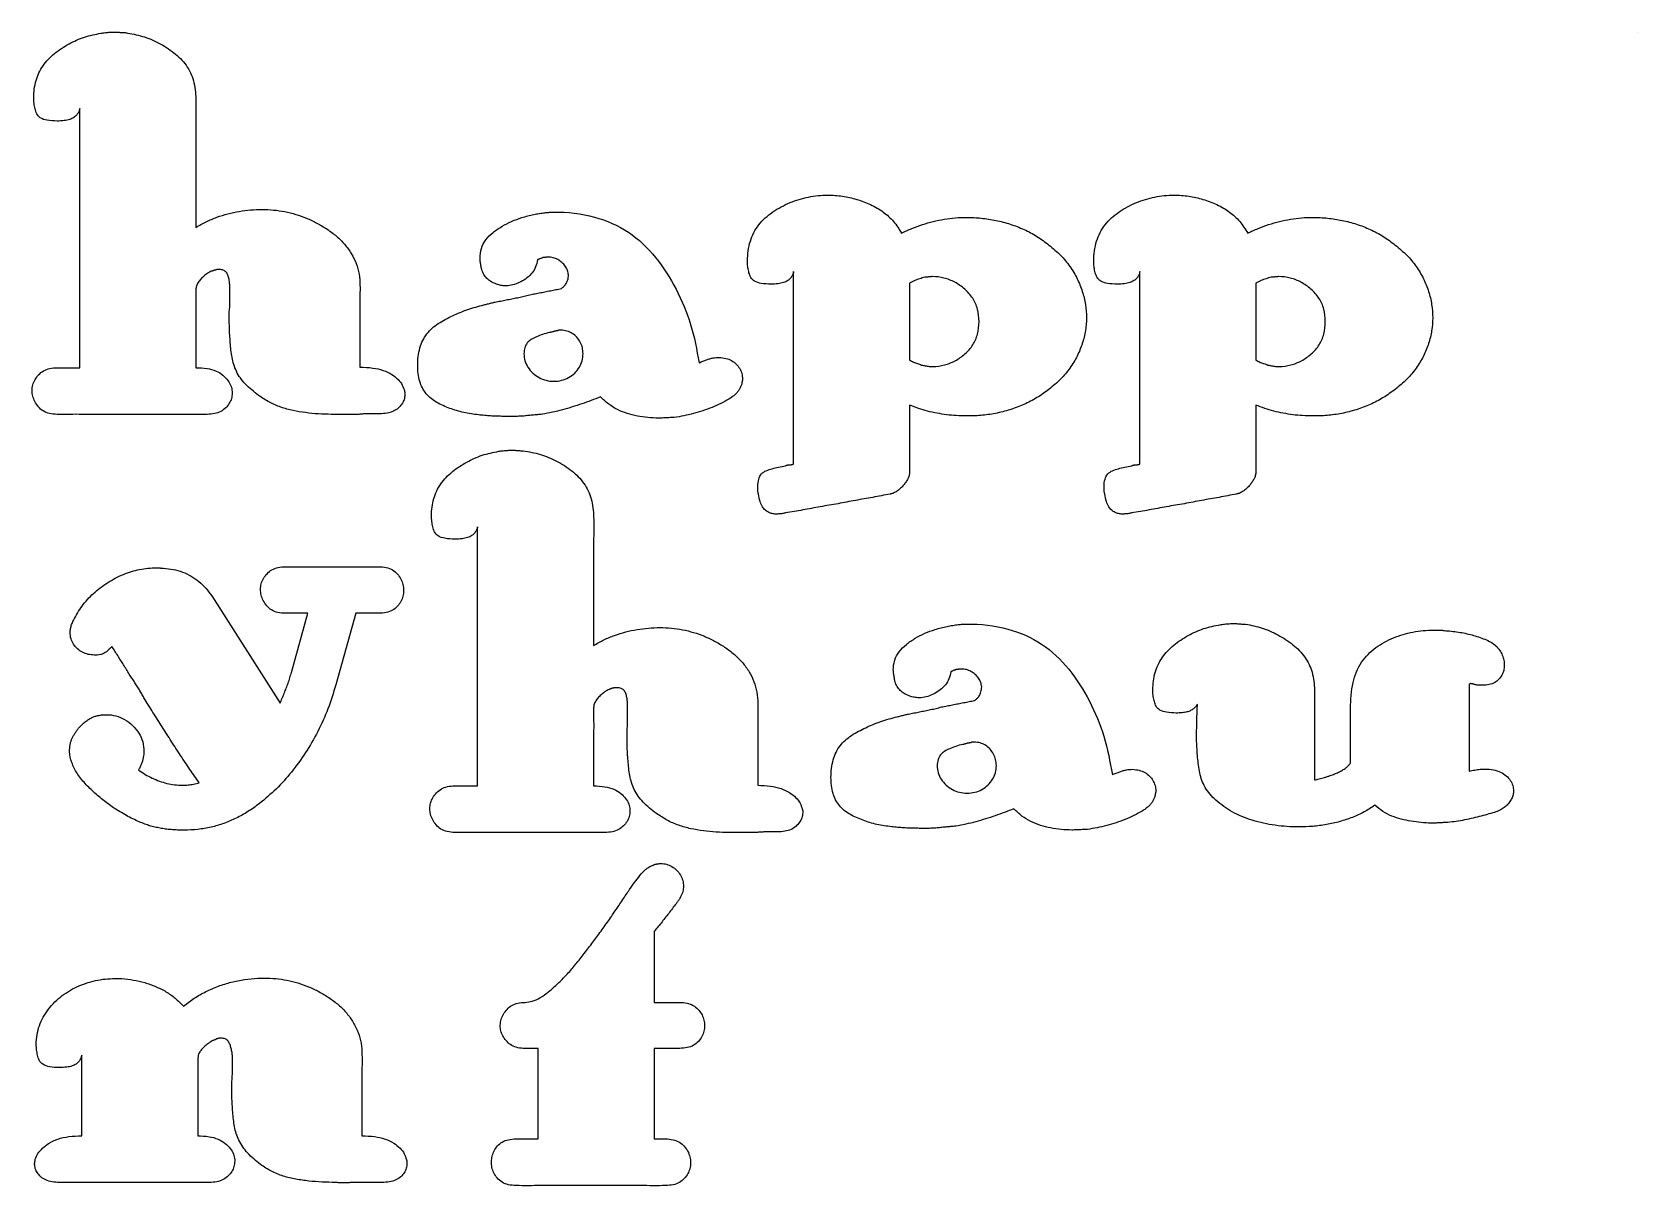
# Model space of a CAD drawing. Extents: x 0 to 229, y 161 to 325.
import ezdxf

# ---------------------------------------------------------------- set-up
doc = ezdxf.new("R2010")
doc.units = 0
doc.layers.get('0').update_dxf_attribs({"linetype": 'CONTINUOUS'})

msp = doc.modelspace()

# ---------------------------------------------------------------- linework, layer by layer
at = {"color": 7}
for points in [[(228.6, 325.12), (228.6, 325.12)], [(6.792129, 277.336109), (6.792129, 314.236354)], [(108.410022, 263.603458), (108.410022, 291.014573)], [(157.706342, 263.603458), (157.706342, 291.014573)], [(124.928207, 289.377402), (124.928207, 278.417302)], [(174.224244, 289.377402), (174.224244, 278.417302)], [(63.421542, 217.805282), (63.421542, 254.705556)], [(36.063767, 249.009182), (49.3395, 249.009182)], [(25.566511, 244.841042), (35.291324, 229.557298)], [(36.912973, 233.957424), (39.228607, 242.370187), (36.063767, 242.370187)], [(49.3395, 242.370187), (46.097049, 242.370187), (43.242371, 232.182529)], [(187.663667, 221.04096), (187.663667, 228.818722)], [(7.073702, 167.975844), (7.073702, 179.474424)], [(23.591746, 178.936227), (23.591746, 167.975844)], [(72.044278, 167.535013), (72.044278, 180.419587)], [(88.561051, 180.419587), (88.561051, 167.535013)]]:
    msp.add_lwpolyline(points, dxfattribs=at)
for points, knots in [([(6.792129, 314.236354), (6.746778, 314.070993), (6.656152, 313.740554), (6.352856, 313.306188), (5.934467, 312.919893), (5.32024, 312.636307), (4.503695, 312.488654), (3.414417, 312.440282), (2.264377, 312.512465), (1.190248, 312.799083), (0.601618, 313.474196), (0.412243, 314.225419), (0.256475, 314.985642), (0.193836, 316.336744), (0.424828, 318.212683), (1.455525, 320.428675), (3.168882, 322.15501), (5.206625, 323.480923), (7.433514, 324.493473), (9.011767, 324.808089), (9.802481, 324.965714)], [0, 0, 0, 0, 0.510993, 1.021114, 1.564613, 2.203377, 3.018449, 4.040693, 5.46467, 6.490038, 7.261625, 8.015494, 8.78764, 9.59114, 12.061607, 14.380665, 16.783241, 19.251285, 21.653484, 24.065365, 24.065365, 24.065365, 24.065365]), ([(9.802481, 324.965714), (9.906683, 324.98198), (10.117541, 325.014895), (10.439307, 325.052734), (10.766722, 325.082514), (11.094124, 325.103918), (11.415747, 325.116916), (11.713166, 325.12152), (11.989202, 325.11708), (12.246734, 325.104522), (12.503658, 325.081109), (12.760582, 325.057838), (13.018114, 325.044857), (13.189841, 325.043131), (13.275677, 325.042268)], [0, 0, 0, 0, 0.316368, 0.64019, 0.97173, 1.302587, 1.624376, 1.937305, 2.19481, 2.45248, 2.71059, 2.968701, 3.226371, 3.483876, 3.483876, 3.483876, 3.483876]), ([(13.275677, 325.042268), (14.100479, 324.899531), (15.746198, 324.614729), (18.078858, 323.612298), (20.221102, 322.275336), (22.022574, 320.499344), (23.125035, 318.179939), (23.370844, 315.471968), (23.292817, 312.578394), (23.314843, 309.526822), (23.30892, 306.471492), (23.310506, 303.41562), (23.31009, 300.365646), (23.310145, 298.335185), (23.310173, 297.321393)], [0, 0, 0, 0, 2.503615, 4.995437, 7.556868, 10.05337, 12.476948, 15.08309, 18.12445, 21.17444, 24.233073, 27.291713, 30.341716, 33.383084, 33.383084, 33.383084, 33.383084]), ([(108.410022, 291.014573), (108.36474, 290.849004), (108.274281, 290.518256), (107.971288, 290.083427), (107.553323, 289.696712), (106.939216, 289.413253), (106.122797, 289.265704), (105.046845, 289.217973), (103.914913, 289.286922), (102.870448, 289.550533), (102.266527, 290.166877), (102.045832, 290.871774), (101.879205, 291.582073), (101.849639, 292.092449), (101.850061, 292.37181), (101.850047, 292.410288), (101.85005, 292.443217), (101.850047, 292.476265), (101.850056, 292.515118), (101.8492, 293.48555), (102.072665, 295.330913), (103.331785, 297.808905), (105.408292, 299.617879), (107.848491, 300.910399), (110.509764, 301.734748), (113.046486, 301.968768), (115.362101, 301.806089), (117.41517, 301.346474), (119.382607, 300.61092), (121.181026, 299.579192), (122.706632, 298.206426), (123.415137, 297.070302), (123.770531, 296.500409)], [0, 0, 0, 0, 0.511542, 1.021874, 1.565289, 2.203728, 3.018615, 4.040837, 5.425982, 6.430946, 7.180009, 7.892917, 8.617497, 9.370365, 9.417224, 9.45568, 9.485794, 9.516013, 9.554823, 9.602352, 12.427521, 15.034809, 17.745387, 20.546752, 23.277398, 26.047607, 28.137133, 30.219052, 32.337641, 34.415384, 36.409272, 38.416061, 38.416061, 38.416061, 38.416061]), ([(157.706342, 291.014573), (157.661039, 290.849), (157.570535, 290.518227), (157.267385, 290.083441), (156.849372, 289.696729), (156.235255, 289.413249), (155.418835, 289.265705), (154.342906, 289.217974), (153.21105, 289.286912), (152.166643, 289.550538), (151.562888, 290.166932), (151.341974, 290.871733), (151.175471, 291.582085), (151.14596, 292.09245), (151.146381, 292.37181), (151.146367, 292.410288), (151.14637, 292.443217), (151.146367, 292.476265), (151.146376, 292.515118), (151.145521, 293.485546), (151.36892, 295.330881), (152.627878, 297.808913), (154.704344, 299.617899), (157.144558, 300.910412), (159.805928, 301.734758), (162.342696, 301.968771), (164.658324, 301.806075), (166.711312, 301.346501), (168.678691, 300.610872), (170.477115, 299.579191), (172.0028, 298.206479), (172.711225, 297.070309), (173.066569, 296.500409)], [0, 0, 0, 0, 0.511565, 1.021972, 1.565442, 2.203881, 3.018768, 4.04099, 5.426062, 6.430897, 7.179909, 7.892862, 8.617429, 9.370293, 9.417152, 9.455607, 9.485722, 9.51594, 9.554751, 9.602279, 12.427439, 15.034664, 17.745189, 20.546563, 23.277278, 26.047685, 28.137076, 30.218984, 32.337446, 34.415243, 36.409178, 38.415895, 38.415895, 38.415895, 38.415895]), ([(23.310173, 297.321393), (23.794942, 297.597422), (24.758614, 298.146138), (26.291735, 298.786307), (27.86757, 299.27537), (29.477294, 299.616266), (31.107804, 299.823283), (32.747114, 299.892881), (34.37925, 299.818993), (35.985816, 299.58628), (37.555844, 299.200316), (39.081632, 298.656887), (40.56347, 297.964801), (41.490372, 297.383595), (41.957696, 297.090564)], [0, 0, 0, 0, 1.672277, 3.324312, 4.972013, 6.616094, 8.254036, 9.897426, 11.532551, 13.14821, 14.759681, 16.374545, 18.000643, 19.654141, 19.654141, 19.654141, 19.654141]), ([(69.712558, 298.720595), (69.999194, 298.801488), (70.561162, 298.960085), (71.398402, 299.152234), (72.201349, 299.301431), (72.952697, 299.407697), (73.635341, 299.476559), (76.010525, 299.545124), (79.944696, 299.086547), (85.059182, 296.902571), (88.943283, 293.137708), (91.803543, 288.58065), (93.964197, 283.506286), (94.618931, 279.880955), (94.951973, 278.036867)], [0, 0, 0, 0, 0.893386, 1.75154, 2.575956, 3.342689, 4.027644, 4.632744, 10.46973, 15.750183, 21.010966, 26.411673, 31.827029, 37.433454, 37.433454, 37.433454, 37.433454]), ([(64.001791, 291.311189), (63.984576, 291.412677), (63.950618, 291.612861), (63.899306, 291.908789), (63.847068, 292.192609), (63.802905, 292.45942), (63.77595, 292.704222), (63.75342, 293.331068), (63.897664, 294.341369), (64.546934, 295.631286), (65.618068, 296.651927), (66.884245, 297.487053), (68.251732, 298.214282), (69.224362, 298.551389), (69.712558, 298.720595)], [0, 0, 0, 0, 0.308815, 0.609132, 0.901016, 1.174578, 1.420342, 1.639141, 3.056001, 4.425119, 5.889794, 7.435928, 8.972034, 10.520062, 10.520062, 10.520062, 10.520062]), ([(123.770531, 296.500409), (124.254598, 296.729864), (125.221927, 297.188393), (126.734397, 297.737037), (128.279829, 298.180301), (129.852193, 298.50272), (131.4394, 298.696689), (133.201513, 298.766992), (135.131883, 298.668446), (137.213632, 298.343169), (139.256715, 297.811809), (141.225388, 297.055893), (143.088756, 296.0668), (144.205097, 295.222987), (144.765042, 294.799738)], [0, 0, 0, 0, 1.606337, 3.210003, 4.819974, 6.426159, 8.019947, 9.611653, 11.711412, 13.807581, 15.922426, 18.032334, 20.122016, 22.225034, 22.225034, 22.225034, 22.225034]), ([(173.066569, 296.500409), (173.550656, 296.729866), (174.518027, 297.188398), (176.030509, 297.736997), (177.575962, 298.180353), (179.148392, 298.5027), (180.735689, 298.696689), (182.497788, 298.766993), (184.42814, 298.668436), (186.509886, 298.343163), (188.552987, 297.811849), (190.521625, 297.055846), (192.385014, 296.066807), (193.501396, 295.222988), (194.061362, 294.799738)], [0, 0, 0, 0, 1.606394, 3.210119, 4.81997, 6.426349, 8.02021, 9.611926, 11.71156, 13.80779, 15.922696, 18.032487, 20.122224, 22.225294, 22.225294, 22.225294, 22.225294]), ([(41.957696, 297.090564), (42.430207, 296.756987), (43.352277, 296.106037), (44.522717, 294.915599), (45.472471, 293.612571), (46.171142, 292.189175), (46.594183, 290.657806), (46.689636, 289.273939), (46.674013, 288.087892), (46.677462, 287.110256), (46.67654, 286.135546), (46.676784, 285.16931), (46.67672, 284.217283), (46.676737, 283.26265), (46.676732, 282.299645), (46.676734, 281.322498), (46.676733, 280.345127), (46.676733, 279.367639), (46.676733, 278.390115), (46.676733, 277.738439), (46.676733, 277.412591)], [0, 0, 0, 0, 1.732299, 3.380452, 4.982138, 6.551314, 8.111463, 9.716168, 10.693587, 11.671131, 12.648739, 13.617806, 14.569815, 15.504828, 16.481703, 17.45883, 18.43627, 19.413814, 20.391296, 21.368841, 21.368841, 21.368841, 21.368841]), ([(71.951427, 292.701133), (71.879906, 292.35869), (71.740034, 291.688978), (71.209259, 290.793021), (70.464503, 290.0857), (69.601426, 289.5456), (68.675715, 289.150938), (68.027794, 289.047341), (67.705676, 288.995838)], [0, 0, 0, 0, 1.043808, 2.04136, 3.066315, 4.097753, 5.084335, 6.059767, 6.059767, 6.059767, 6.059767]), ([(72.723022, 293.009602), (72.672847, 292.992582), (72.575092, 292.959422), (72.433483, 292.907751), (72.300647, 292.856122), (72.176402, 292.804871), (72.0606, 292.753977), (71.987051, 292.718377), (71.951427, 292.701133)], [0, 0, 0, 0, 0.158945, 0.309672, 0.452182, 0.586464, 0.712854, 0.831581, 0.831581, 0.831581, 0.831581]), ([(76.350424, 290.539876), (76.317034, 290.757966), (76.24976, 291.197371), (75.915435, 291.806782), (75.438593, 292.336578), (74.846002, 292.768536), (74.154382, 293.031682), (73.629503, 293.093818), (73.30747, 293.0831), (73.191398, 293.070041), (73.070396, 293.048023), (72.949431, 293.025744), (72.833351, 293.012401), (72.758761, 293.010509), (72.723022, 293.009602)], [0, 0, 0, 0, 0.65757, 1.32486, 2.047571, 2.785194, 3.501841, 4.244355, 4.351693, 4.468172, 4.594337, 4.720596, 4.837146, 4.944359, 4.944359, 4.944359, 4.944359]), ([(144.765042, 294.799738), (145.329795, 294.329934), (146.429155, 293.415404), (147.781977, 291.793593), (148.817224, 290.050697), (149.547436, 288.2236), (149.993672, 286.349407), (150.139279, 284.465558), (149.993632, 282.59414), (149.545527, 280.758677), (148.815032, 278.961924), (147.779331, 277.241037), (146.426332, 275.633423), (145.329457, 274.722626), (144.765042, 274.25396)], [0, 0, 0, 0, 2.200271, 4.283089, 6.299016, 8.258785, 10.163362, 12.057242, 13.903958, 15.770994, 17.703122, 19.700708, 21.773753, 23.971212, 23.971212, 23.971212, 23.971212]), ([(194.061362, 294.799738), (194.626061, 294.329925), (195.725336, 293.415359), (197.078181, 291.793636), (198.113228, 290.05064), (198.843539, 288.223602), (199.289925, 286.349421), (199.435632, 284.465558), (199.289885, 282.594126), (198.84163, 280.758675), (198.111036, 278.961981), (197.075535, 277.240994), (195.722513, 275.633468), (194.625722, 274.722635), (194.061362, 274.25396)], [0, 0, 0, 0, 2.20017, 4.28298, 6.298838, 8.258635, 10.163242, 12.057128, 13.90385, 15.770918, 17.703074, 19.70059, 21.773627, 23.970985, 23.970985, 23.970985, 23.970985]), ([(25.497254, 291.075816), (25.323839, 290.981458), (24.968736, 290.788241), (24.47501, 290.405743), (24.009207, 289.972791), (23.618204, 289.497758), (23.360745, 288.981377), (23.256565, 288.003465), (23.330835, 286.598959), (23.304636, 284.745628), (23.311656, 282.893357), (23.309777, 281.040795), (23.310272, 279.1884), (23.310206, 277.953525), (23.310173, 277.336109)], [0, 0, 0, 0, 0.591417, 1.211049, 1.867276, 2.496381, 3.050272, 3.566857, 5.419165, 7.271599, 9.124095, 10.976717, 12.829088, 14.681333, 14.681333, 14.681333, 14.681333]), ([(28.075354, 285.363638), (28.090975, 285.485055), (28.122511, 285.730165), (28.147664, 286.103944), (28.154577, 286.483081), (28.15272, 286.861767), (28.153211, 287.234489), (28.153103, 287.495893), (28.153106, 287.645938), (28.153106, 287.684602), (28.153106, 287.717371), (28.153106, 287.75014), (28.153106, 287.788805), (28.153106, 287.867635), (28.153105, 287.980779), (28.153108, 288.12236), (28.1531, 288.258043), (28.15313, 288.3937), (28.153007, 288.535191), (28.154052, 288.848511), (28.136054, 289.318964), (28.041668, 289.927024), (27.907637, 290.480626), (27.666244, 290.968144), (27.209583, 291.264409), (26.837862, 291.3076), (26.617207, 291.306624), (26.565184, 291.30669), (26.513078, 291.306656), (26.460968, 291.306726), (26.408943, 291.30648), (26.356768, 291.307398), (26.303977, 291.303901), (26.250976, 291.290972), (26.200414, 291.268238), (26.149745, 291.245855), (26.096797, 291.23253), (26.028035, 291.229113), (25.945714, 291.225225), (25.852296, 291.199461), (25.771067, 291.15283), (25.689674, 291.106206), (25.595846, 291.0805), (25.530738, 291.077406), (25.497254, 291.075816)], [0, 0, 0, 0, 0.367192, 0.741261, 1.123122, 1.504582, 1.877324, 2.241287, 2.288794, 2.327458, 2.35728, 2.387101, 2.425766, 2.473273, 2.623593, 2.765196, 2.898018, 3.030641, 3.17217, 3.32248, 3.970682, 4.582159, 5.164008, 5.681834, 6.167449, 6.725951, 6.777833, 6.829847, 6.881992, 6.934157, 6.986178, 7.038061, 7.090707, 7.144458, 7.200627, 7.25675, 7.310515, 7.363166, 7.462934, 7.557376, 7.650206, 7.743158, 7.837986, 7.938397, 7.938397, 7.938397, 7.938397]), ([(67.242831, 288.995838), (67.021173, 289.022941), (66.575514, 289.077433), (65.926574, 289.294818), (65.300162, 289.594262), (64.730705, 290.021608), (64.277834, 290.608158), (64.096091, 291.071024), (64.001791, 291.311189)], [0, 0, 0, 0, 0.668397, 1.34386, 2.041949, 2.745045, 3.460104, 4.231234, 4.231234, 4.231234, 4.231234]), ([(75.347124, 288.610604), (75.459001, 288.696934), (75.6745, 288.863225), (75.936429, 289.163996), (76.127225, 289.490047), (76.254267, 289.832005), (76.33589, 290.182858), (76.345574, 290.420745), (76.350424, 290.539876)], [0, 0, 0, 0, 0.423151, 0.815087, 1.187873, 1.550226, 1.906098, 2.263094, 2.263094, 2.263094, 2.263094]), ([(67.705676, 288.995838), (67.687202, 288.995838), (67.64735, 288.995838), (67.583191, 288.995838), (67.510315, 288.995838), (67.428784, 288.995838), (67.338661, 288.995838), (67.275729, 288.995838), (67.242831, 288.995838)], [0, 0, 0, 0, 0.05542, 0.119558, 0.192476, 0.274048, 0.36415, 0.462844, 0.462844, 0.462844, 0.462844]), ([(70.639376, 287.683787), (70.898057, 287.735444), (71.418127, 287.8393), (72.202692, 287.993846), (72.993188, 288.147173), (73.78366, 288.300723), (74.568346, 288.455132), (75.088441, 288.558962), (75.347124, 288.610604)], [0, 0, 0, 0, 0.791367, 1.591014, 2.398922, 3.20705, 4.006757, 4.798121, 4.798121, 4.798121, 4.798121]), ([(127.089464, 290.226609), (126.969157, 290.191491), (126.727757, 290.121025), (126.367768, 290.004226), (126.006003, 289.881137), (125.644017, 289.740047), (125.282928, 289.572738), (125.047574, 289.443135), (124.928207, 289.377402)], [0, 0, 0, 0, 0.375963, 0.754383, 1.135284, 1.522237, 1.919377, 2.328095, 2.328095, 2.328095, 2.328095]), ([(134.808524, 283.897211), (134.76915, 284.499022), (134.692819, 285.665699), (133.964381, 287.287192), (132.80683, 288.577914), (131.400685, 289.559281), (129.826398, 290.174151), (128.667342, 290.314878), (128.001584, 290.300026), (127.821178, 290.286909), (127.62993, 290.265042), (127.438765, 290.242896), (127.258454, 290.229469), (127.143862, 290.22753), (127.089464, 290.226609)], [0, 0, 0, 0, 1.797796, 3.485224, 5.214657, 6.943215, 8.584282, 10.237987, 10.40125, 10.581963, 10.780358, 10.978702, 11.159286, 11.322476, 11.322476, 11.322476, 11.322476]), ([(176.385502, 290.226609), (176.265215, 290.191493), (176.023855, 290.121031), (175.663884, 290.004183), (175.302102, 289.881197), (174.940138, 289.739997), (174.579027, 289.572746), (174.343632, 289.443137), (174.224244, 289.377402)], [0, 0, 0, 0, 0.375903, 0.754263, 1.135283, 1.522119, 1.919316, 2.328089, 2.328089, 2.328089, 2.328089]), ([(184.104562, 283.897211), (184.065206, 284.499018), (183.988909, 285.66568), (183.260569, 287.287259), (182.102867, 288.577824), (180.696826, 289.55934), (179.122488, 290.17414), (177.963426, 290.314878), (177.297716, 290.300028), (177.117404, 290.286906), (176.926203, 290.265032), (176.734991, 290.242893), (176.554585, 290.229471), (176.439924, 290.22753), (176.385502, 290.226609)], [0, 0, 0, 0, 1.797788, 3.485191, 5.214706, 6.943161, 8.584287, 10.238054, 10.401243, 10.581821, 10.780144, 10.97856, 11.159279, 11.322543, 11.322543, 11.322543, 11.322543]), ([(63.537536, 270.628816), (62.833101, 270.719846), (61.444046, 270.899346), (59.45011, 271.52073), (57.588916, 272.309602), (55.96946, 273.544597), (55.039994, 275.462427), (54.808426, 277.736999), (55.061027, 280.094153), (56.06233, 282.256299), (57.815979, 283.728862), (59.847695, 284.76303), (62.012692, 285.680541), (63.538098, 286.088662), (64.31026, 286.295253)], [0, 0, 0, 0, 2.127209, 4.194583, 6.24013, 8.183823, 10.151406, 12.435095, 14.972588, 17.193031, 19.388081, 21.692664, 24.029236, 26.424493, 26.424493, 26.424493, 26.424493]), ([(64.31026, 286.295253), (64.397406, 286.313302), (64.575098, 286.350103), (64.845049, 286.414482), (65.120016, 286.487733), (65.395109, 286.561089), (65.665444, 286.625518), (66.101706, 286.716359), (66.709795, 286.835236), (67.49433, 286.990898), (68.285941, 287.142621), (69.07769, 287.303015), (69.862843, 287.482514), (70.381015, 287.616821), (70.639376, 287.683787)], [0, 0, 0, 0, 0.266976, 0.54437, 0.83241, 1.120631, 1.398463, 1.665986, 2.457422, 3.257262, 4.065461, 4.875482, 5.680643, 6.481306, 6.481306, 6.481306, 6.481306]), ([(32.243324, 273.399956), (31.582466, 273.911538), (30.340377, 274.873061), (28.995561, 276.740159), (28.389832, 278.809545), (28.204178, 280.928639), (28.054656, 283.117485), (28.068371, 284.605823), (28.075354, 285.363638)], [0, 0, 0, 0, 2.499418, 4.697678, 6.76709, 8.883071, 11.073797, 13.346362, 13.346362, 13.346362, 13.346362]), ([(128.24714, 277.490202), (128.799233, 277.541513), (129.896391, 277.64348), (131.454035, 278.291534), (132.844009, 279.251782), (133.984668, 280.528127), (134.696262, 282.137323), (134.77023, 283.29688), (134.808524, 283.897211)], [0, 0, 0, 0, 1.655253, 3.289436, 4.992964, 6.691996, 8.362699, 10.156198, 10.156198, 10.156198, 10.156198]), ([(177.543178, 277.490202), (178.09527, 277.541513), (179.192427, 277.643482), (180.750081, 278.291527), (182.140038, 279.251824), (183.280854, 280.528066), (183.992353, 282.13734), (184.066285, 283.296885), (184.104562, 283.897211)], [0, 0, 0, 0, 1.655253, 3.289436, 4.992964, 6.692078, 8.362756, 10.156248, 10.156248, 10.156248, 10.156248]), ([(73.64984, 282.360229), (73.323297, 282.272175), (72.698931, 282.103812), (71.834582, 281.762935), (71.072528, 281.398744), (70.443507, 280.898201), (70.08152, 280.171529), (69.983398, 279.286133), (70.110383, 278.313371), (70.556797, 277.347201), (71.272707, 276.537829), (72.156642, 275.894323), (73.180665, 275.493592), (74.278268, 275.373896), (75.376036, 275.490702), (76.404862, 275.886464), (77.264352, 276.537395), (77.932729, 277.354791), (78.363735, 278.317963), (78.411153, 279.002773), (78.4352, 279.350047)], [0, 0, 0, 0, 1.013879, 1.93859, 2.782539, 3.545798, 4.299574, 5.148169, 6.186824, 7.205667, 8.291306, 9.394474, 10.457666, 11.55033, 12.676611, 13.739667, 14.81518, 15.873338, 16.881775, 17.919306, 17.919306, 17.919306, 17.919306]), ([(74.26706, 282.514604), (74.232975, 282.498309), (74.165826, 282.466205), (74.062493, 282.427689), (73.959395, 282.397344), (73.856159, 282.376207), (73.75302, 282.362743), (73.684148, 282.361065), (73.64984, 282.360229)], [0, 0, 0, 0, 0.113293, 0.223194, 0.330417, 0.435391, 0.539053, 0.641945, 0.641945, 0.641945, 0.641945]), ([(74.807516, 282.592498), (74.77465, 282.591688), (74.711442, 282.59013), (74.620526, 282.577728), (74.537204, 282.553585), (74.453933, 282.529348), (74.363101, 282.516975), (74.299921, 282.515415), (74.26706, 282.514604)], [0, 0, 0, 0, 0.098601, 0.189634, 0.274209, 0.358592, 0.449552, 0.548143, 0.548143, 0.548143, 0.548143]), ([(78.4352, 279.350047), (78.417178, 279.633012), (78.381548, 280.192426), (78.06369, 280.988579), (77.573731, 281.685976), (76.930664, 282.255474), (76.135853, 282.603746), (75.542632, 282.669759), (75.204448, 282.668975), (75.12712, 282.668727), (75.038322, 282.670241), (74.948383, 282.664564), (74.867018, 282.640545), (74.826666, 282.607961), (74.807516, 282.592498)], [0, 0, 0, 0, 0.846128, 1.672765, 2.5318, 3.386446, 4.215793, 5.092998, 5.153206, 5.230534, 5.324985, 5.419529, 5.500628, 5.573878, 5.573878, 5.573878, 5.573878]), ([(28.480456, 273.940693), (28.480456, 273.924858), (28.480455, 273.896134), (28.480456, 273.857469), (28.480454, 273.824634), (28.480461, 273.791774), (28.480428, 273.753014), (28.481387, 273.473303), (28.413615, 272.949217), (28.085728, 272.23214), (27.569234, 271.587445), (26.857222, 271.059569), (25.943373, 270.749211), (24.693992, 270.67289), (23.167401, 270.706511), (21.391617, 270.695993), (19.604967, 270.698848), (17.818139, 270.698081), (16.042877, 270.698288), (14.266164, 270.698218), (12.485132, 270.698293), (10.696919, 270.698066), (8.914403, 270.698893), (7.132111, 270.69581), (5.343223, 270.707387), (3.786593, 270.669633), (2.499661, 270.756603), (1.55955, 271.122813), (0.863004, 271.747525), (0.377374, 272.484531), (0.065809, 273.274954), (-0.032977, 274.091816), (0.066792, 274.902947), (0.392568, 275.671349), (0.906221, 276.365719), (1.615423, 276.940536), (2.533378, 277.27838), (3.386899, 277.34422), (4.108591, 277.334548), (4.661854, 277.336517), (5.206382, 277.336002), (5.74244, 277.336137), (6.270071, 277.336102), (6.61904, 277.336107), (6.792129, 277.336109)], [0, 0, 0, 0, 0.047507, 0.086172, 0.115993, 0.146013, 0.184751, 0.232269, 0.985311, 1.745435, 2.568996, 3.440195, 4.367772, 5.419197, 7.177188, 8.952458, 10.745012, 12.537554, 14.31283, 16.070828, 17.867688, 19.655918, 21.435505, 23.215093, 25.003323, 26.800183, 27.891457, 28.849208, 29.764025, 30.651158, 31.477905, 32.290294, 33.094187, 33.901482, 34.765905, 35.663331, 36.599611, 37.651322, 38.213113, 38.766269, 39.310788, 39.846784, 40.374419, 40.893688, 40.893688, 40.893688, 40.893688]), ([(23.310173, 277.336109), (23.843887, 277.317166), (24.82332, 277.282405), (26.156784, 276.937644), (27.167786, 276.321478), (27.86146, 275.572555), (28.347672, 274.783744), (28.437264, 274.214917), (28.480456, 273.940693)], [0, 0, 0, 0, 1.599522, 2.935322, 4.0825, 5.095576, 5.982381, 6.80784, 6.80784, 6.80784, 6.80784]), ([(46.676733, 277.412591), (47.280456, 277.393842), (48.399604, 277.359085), (49.939138, 277.024666), (51.170025, 276.443113), (52.07981, 275.714172), (52.747311, 274.918399), (52.92273, 274.30758), (53.006131, 274.017176)], [0, 0, 0, 0, 1.80955, 3.354445, 4.691136, 5.85029, 6.840703, 7.738357, 7.738357, 7.738357, 7.738357]), ([(94.951973, 278.036867), (95.134198, 278.117361), (95.484061, 278.271905), (95.999475, 278.465247), (96.482721, 278.618842), (96.941126, 278.727772), (97.38012, 278.796052), (97.667794, 278.804964), (97.808062, 278.809309)], [0, 0, 0, 0, 0.597528, 1.147227, 1.650619, 2.117654, 2.559734, 2.980405, 2.980405, 2.980405, 2.980405]), ([(97.808062, 278.809309), (98.129902, 278.777474), (98.742019, 278.716927), (99.583089, 278.386378), (100.255997, 277.876963), (100.757803, 277.241985), (101.064564, 276.5087), (101.135147, 275.95143), (101.124232, 275.618775), (101.111468, 275.515037), (101.088613, 275.4128), (101.065839, 275.310707), (101.052836, 275.207453), (101.051097, 275.138596), (101.050231, 275.104296)], [0, 0, 0, 0, 0.966782, 1.838749, 2.671331, 3.471623, 4.238254, 5.02863, 5.132389, 5.236477, 5.341563, 5.446536, 5.550199, 5.653091, 5.653091, 5.653091, 5.653091]), ([(124.928207, 278.417302), (125.014813, 278.367442), (125.187942, 278.267769), (125.459155, 278.139163), (125.739932, 278.02861), (126.028832, 277.927042), (126.32452, 277.823686), (126.525066, 277.756495), (126.62662, 277.722471)], [0, 0, 0, 0, 0.299712, 0.599139, 0.899416, 1.204608, 1.517803, 1.839106, 1.839106, 1.839106, 1.839106]), ([(126.62662, 277.722471), (126.713798, 277.705047), (126.89086, 277.669659), (127.161045, 277.618507), (127.436095, 277.566235), (127.711445, 277.522415), (127.98204, 277.495509), (128.159814, 277.49195), (128.24714, 277.490202)], [0, 0, 0, 0, 0.266706, 0.541686, 0.824952, 1.1066, 1.377918, 1.639869, 1.639869, 1.639869, 1.639869]), ([(174.224244, 278.417302), (174.310919, 278.367446), (174.484154, 278.267798), (174.755448, 278.139173), (175.036246, 278.028613), (175.325124, 277.927051), (175.620722, 277.823707), (175.821171, 277.756499), (175.922658, 277.722471)], [0, 0, 0, 0, 0.299885, 0.599378, 0.899665, 1.204848, 1.517973, 1.839088, 1.839088, 1.839088, 1.839088]), ([(175.922658, 277.722471), (176.009899, 277.705049), (176.187027, 277.669677), (176.457213, 277.61853), (176.732251, 277.566192), (177.007612, 277.522435), (177.278203, 277.495512), (177.455915, 277.491951), (177.543178, 277.490202)], [0, 0, 0, 0, 0.26689, 0.54187, 0.824952, 1.106786, 1.378104, 1.639866, 1.639866, 1.639866, 1.639866]), ([(101.050231, 275.104296), (101.008832, 274.966857), (100.924203, 274.685899), (100.710161, 274.285122), (100.435101, 273.893562), (100.089267, 273.52012), (99.674522, 273.169975), (99.360329, 272.970032), (99.197724, 272.866556)], [0, 0, 0, 0, 0.429707, 0.87843, 1.355434, 1.862426, 2.40098, 2.978669, 2.978669, 2.978669, 2.978669]), ([(46.52264, 270.698242), (46.301057, 270.698243), (45.860797, 270.698245), (45.204725, 270.698233), (44.554467, 270.698276), (43.904216, 270.698114), (43.248228, 270.698732), (42.194607, 270.695003), (40.751431, 270.735355), (38.934392, 270.921161), (37.145273, 271.205898), (35.406016, 271.67673), (33.748106, 272.397988), (32.747603, 273.064179), (32.243324, 273.399956)], [0, 0, 0, 0, 0.664748, 1.320779, 1.968218, 2.615521, 3.271541, 3.936153, 5.776553, 7.599244, 9.412341, 11.206008, 12.991777, 14.806527, 14.806527, 14.806527, 14.806527]), ([(53.083742, 273.476438), (53.049691, 273.242509), (52.981439, 272.773623), (52.632241, 272.125521), (52.127495, 271.5446), (51.41487, 271.081532), (50.492685, 270.8167), (49.819686, 270.790174), (49.45634, 270.775853)], [0, 0, 0, 0, 0.704356, 1.411813, 2.171441, 2.995407, 3.922979, 5.011393, 5.011393, 5.011393, 5.011393]), ([(53.006131, 274.017176), (53.021403, 273.984649), (53.049962, 273.923825), (53.07728, 273.832747), (53.085359, 273.746953), (53.083263, 273.662392), (53.083881, 273.572268), (53.08379, 273.509336), (53.083742, 273.476438)], [0, 0, 0, 0, 0.107735, 0.201466, 0.283489, 0.365062, 0.455164, 0.553858, 0.553858, 0.553858, 0.553858]), ([(80.904927, 273.175024), (80.471393, 273.005484), (79.597057, 272.66356), (78.257758, 272.190649), (76.890457, 271.738343), (75.496143, 271.330311), (74.080123, 270.97974), (73.124624, 270.796857), (72.646258, 270.705298)], [0, 0, 0, 0, 1.396429, 2.816267, 4.260411, 5.716491, 7.173662, 8.634604, 8.634604, 8.634604, 8.634604]), ([(91.402182, 270.242453), (91.280626, 270.241572), (91.034603, 270.23979), (90.661293, 270.226606), (90.282672, 270.203543), (89.904079, 270.180289), (89.530855, 270.167604), (88.776923, 270.158536), (87.647937, 270.211114), (86.16194, 270.432665), (84.717399, 270.787388), (83.333354, 271.338903), (82.036783, 272.131727), (81.287197, 272.822664), (80.904927, 273.175024)], [0, 0, 0, 0, 0.364667, 0.738064, 1.12044, 1.502617, 1.875941, 2.240597, 3.764576, 5.259931, 6.741903, 8.217257, 9.713135, 11.269917, 11.269917, 11.269917, 11.269917]), ([(99.197724, 272.866556), (98.812045, 272.65022), (98.032751, 272.213099), (96.790982, 271.664342), (95.491842, 271.191385), (94.150316, 270.797144), (92.78555, 270.47019), (91.863434, 270.318387), (91.402182, 270.242453)], [0, 0, 0, 0, 1.326009, 2.679301, 4.06711, 5.471226, 6.87204, 8.27403, 8.27403, 8.27403, 8.27403]), ([(144.765042, 274.25396), (144.202976, 273.845843), (143.076876, 273.02818), (141.201369, 272.06877), (139.217669, 271.32119), (137.157595, 270.800094), (135.061021, 270.487599), (133.6572, 270.477319), (132.955736, 270.472182)], [0, 0, 0, 0, 2.081204, 4.169696, 6.29625, 8.429265, 10.534181, 12.636423, 12.636423, 12.636423, 12.636423]), ([(194.061362, 274.25396), (193.499276, 273.845841), (192.373133, 273.028174), (190.497607, 272.068817), (188.513941, 271.32115), (186.453849, 270.800101), (184.357278, 270.487606), (182.953478, 270.477321), (182.252056, 270.472182)], [0, 0, 0, 0, 2.081255, 4.169803, 6.29624, 8.429316, 10.534293, 12.63641, 12.63641, 12.63641, 12.63641]), ([(49.45634, 270.775853), (49.300525, 270.775884), (48.986032, 270.775946), (48.510017, 270.77547), (48.025412, 270.777329), (47.531966, 270.770195), (47.029717, 270.744605), (46.692766, 270.713797), (46.52264, 270.698242)], [0, 0, 0, 0, 0.467444, 0.943479, 1.428044, 1.921266, 2.423794, 2.936263, 2.936263, 2.936263, 2.936263]), ([(72.646258, 270.705298), (72.407459, 270.687417), (71.932465, 270.65185), (71.224687, 270.588303), (70.523883, 270.511459), (69.822704, 270.443095), (69.114475, 270.405114), (68.393604, 270.393887), (67.651691, 270.400193), (66.87988, 270.413108), (66.076232, 270.433041), (65.246562, 270.470407), (64.396898, 270.534373), (63.826128, 270.5971), (63.537536, 270.628816)], [0, 0, 0, 0, 0.7184, 1.428967, 2.13171, 2.833437, 3.542159, 4.258722, 4.995983, 5.767894, 6.574481, 7.407594, 8.259178, 9.13012, 9.13012, 9.13012, 9.13012]), ([(124.928207, 272.01622), (124.928207, 271.686051), (124.928207, 271.017122), (124.928207, 270.00084), (124.928207, 268.961732), (124.928207, 267.905528), (124.928206, 266.837975), (124.92821, 265.950282), (124.928202, 265.242573), (124.928226, 264.714912), (124.928133, 264.181765), (124.928481, 263.648741), (124.927208, 263.121444), (124.930771, 262.722681), (124.9258, 262.452168), (124.912832, 262.31014), (124.890632, 262.17405), (124.859141, 262.038402), (124.820836, 261.896836), (124.789856, 261.800501), (124.773831, 261.750669)], [0, 0, 0, 0, 0.990506, 2.006788, 3.048847, 4.107828, 5.175402, 6.251504, 6.770908, 7.298528, 7.834489, 8.370345, 8.89761, 9.416344, 9.566737, 9.709006, 9.843775, 9.98007, 10.1266, 10.283615, 10.283615, 10.283615, 10.283615]), ([(132.955736, 270.472182), (132.493659, 270.480387), (131.570632, 270.496775), (130.191432, 270.630808), (128.826171, 270.842614), (127.48686, 271.142924), (126.182167, 271.524141), (125.344812, 271.852736), (124.928207, 272.01622)], [0, 0, 0, 0, 1.385988, 2.768598, 4.153139, 5.528399, 6.883786, 8.225825, 8.225825, 8.225825, 8.225825]), ([(174.224244, 272.01622), (174.224244, 271.686051), (174.224244, 271.017122), (174.224244, 270.00084), (174.224244, 268.961732), (174.224245, 267.905528), (174.224243, 266.837975), (174.224247, 265.950282), (174.22424, 265.242573), (174.224263, 264.714912), (174.224172, 264.181765), (174.224513, 263.648741), (174.223268, 263.121444), (174.226753, 262.722681), (174.22189, 262.452174), (174.209091, 262.310141), (174.186967, 262.174043), (174.155456, 262.038403), (174.117158, 261.896836), (174.086177, 261.800501), (174.070151, 261.750669)], [0, 0, 0, 0, 0.990506, 2.006788, 3.048847, 4.107828, 5.175402, 6.251504, 6.770908, 7.298528, 7.834489, 8.370345, 8.89761, 9.416344, 9.566735, 9.708992, 9.843749, 9.980044, 10.126574, 10.283589, 10.283589, 10.283589, 10.283589]), ([(182.252056, 270.472182), (181.789937, 270.480385), (180.866889, 270.49677), (179.487688, 270.630804), (178.122431, 270.84264), (176.78308, 271.1429), (175.478308, 271.524166), (174.640896, 271.852739), (174.224244, 272.01622)], [0, 0, 0, 0, 1.386114, 2.768661, 4.15314, 5.528532, 6.88393, 8.226096, 8.226096, 8.226096, 8.226096]), ([(63.421542, 254.705556), (63.376149, 254.54021), (63.285439, 254.209795), (62.982167, 253.775461), (62.563829, 253.389098), (61.949557, 253.105618), (61.133028, 252.95786), (60.043736, 252.909476), (58.893655, 252.981694), (57.819483, 253.268426), (57.230868, 253.943561), (57.041434, 254.694735), (56.885773, 255.4549), (56.823172, 256.805984), (57.054123, 258.681929), (58.084771, 260.897999), (59.798262, 262.624249), (61.835923, 263.950271), (64.0628, 264.962853), (65.641022, 265.27746), (66.431724, 265.43508)], [0, 0, 0, 0, 0.510988, 1.021119, 1.564541, 2.203369, 3.018427, 4.040674, 5.464675, 6.490137, 7.261817, 8.015551, 8.787653, 9.591092, 12.061621, 14.380707, 16.783281, 19.251399, 21.653537, 24.065384, 24.065384, 24.065384, 24.065384]), ([(66.431724, 265.43508), (66.535964, 265.451352), (66.746859, 265.484274), (67.068647, 265.522079), (67.396026, 265.5519), (67.723397, 265.573287), (68.045043, 265.58615), (68.342459, 265.590665), (68.618483, 265.586308), (68.875973, 265.573888), (69.13288, 265.5505), (69.389805, 265.52716), (69.647385, 265.514157), (69.819162, 265.512427), (69.905033, 265.511562)], [0, 0, 0, 0, 0.316483, 0.640299, 0.971786, 1.302606, 1.624387, 1.937411, 2.194822, 2.452456, 2.710546, 2.968653, 3.226367, 3.483979, 3.483979, 3.483979, 3.483979]), ([(69.905033, 265.511562), (70.72981, 265.368851), (72.375492, 265.0841), (74.708116, 264.081665), (76.850296, 262.744561), (78.651884, 260.968626), (79.754334, 258.649187), (80.000108, 255.941267), (79.92209, 253.04774), (79.944115, 249.996186), (79.938192, 246.940865), (79.939777, 243.885006), (79.939362, 240.835061), (79.939417, 238.804624), (79.939444, 237.790849)], [0, 0, 0, 0, 2.503527, 4.995298, 7.556738, 10.053382, 12.476941, 15.082996, 18.124317, 21.174292, 24.232923, 27.291553, 30.341529, 33.382849, 33.382849, 33.382849, 33.382849]), ([(103.394087, 259.357707), (103.378612, 259.424637), (103.348519, 259.554797), (103.322355, 259.748517), (103.315029, 259.933595), (103.316786, 260.109573), (103.31657, 260.277042), (103.314523, 260.73434), (103.372937, 261.421851), (103.779909, 262.267052), (104.526221, 262.724374), (105.366962, 262.967855), (106.280091, 263.211064), (106.921213, 263.316839), (107.252347, 263.371471)], [0, 0, 0, 0, 0.206014, 0.40064, 0.585339, 0.761174, 0.928605, 1.087695, 2.133533, 2.979388, 3.784711, 4.667375, 5.60942, 6.615724, 6.615724, 6.615724, 6.615724]), ([(107.252347, 263.371471), (107.287808, 263.38796), (107.360193, 263.42162), (107.47686, 263.459536), (107.601674, 263.489754), (107.735266, 263.510216), (107.877331, 263.523931), (107.993476, 263.523321), (108.083935, 263.528802), (108.148375, 263.542732), (108.217564, 263.564532), (108.286783, 263.586252), (108.351222, 263.600312), (108.391537, 263.602469), (108.410022, 263.603458)], [0, 0, 0, 0, 0.117229, 0.239299, 0.367244, 0.502135, 0.644451, 0.794852, 0.85044, 0.915879, 0.991939, 1.06806, 1.133559, 1.189023, 1.189023, 1.189023, 1.189023]), ([(152.690407, 259.357707), (152.674915, 259.424637), (152.644789, 259.5548), (152.618454, 259.748509), (152.611052, 259.933594), (152.612827, 260.109573), (152.612607, 260.277042), (152.610563, 260.73434), (152.668974, 261.421852), (153.075948, 262.267049), (153.822293, 262.724408), (154.663103, 262.967827), (155.576313, 263.211084), (156.217487, 263.316844), (156.548667, 263.371471)], [0, 0, 0, 0, 0.206029, 0.400673, 0.585376, 0.761211, 0.928642, 1.087732, 2.13357, 2.979425, 3.784748, 4.66754, 5.609596, 6.616034, 6.616034, 6.616034, 6.616034]), ([(156.548667, 263.371471), (156.584084, 263.387965), (156.656435, 263.421658), (156.77312, 263.459532), (156.897912, 263.489724), (157.031427, 263.510231), (157.173401, 263.523929), (157.289542, 263.523322), (157.380065, 263.528806), (157.444602, 263.542722), (157.513846, 263.56451), (157.583039, 263.586252), (157.647478, 263.600326), (157.687815, 263.602472), (157.706342, 263.603458)], [0, 0, 0, 0, 0.117115, 0.239244, 0.36725, 0.501944, 0.644188, 0.794578, 0.85024, 0.915811, 0.991942, 1.068002, 1.13344, 1.189029, 1.189029, 1.189029, 1.189029]), ([(124.773831, 261.750669), (124.697594, 261.595538), (124.540984, 261.276863), (124.224721, 260.826724), (123.855136, 260.393517), (123.443809, 260.000967), (123.005577, 259.670416), (122.689174, 259.512355), (122.534962, 259.435318)], [0, 0, 0, 0, 0.517881, 1.063848, 1.644733, 2.224141, 2.767096, 3.283335, 3.283335, 3.283335, 3.283335]), ([(174.070151, 261.750669), (173.993914, 261.595537), (173.837306, 261.276861), (173.521033, 260.826732), (173.151458, 260.39345), (172.739949, 260.001021), (172.30175, 259.670461), (171.985428, 259.512361), (171.831282, 259.435318)], [0, 0, 0, 0, 0.517881, 1.063848, 1.644733, 2.224278, 2.767232, 3.283306, 3.283306, 3.283306, 3.283306]), ([(107.252347, 256.655711), (107.182486, 256.639473), (107.04055, 256.606482), (106.821555, 256.568646), (106.594154, 256.538378), (106.358157, 256.517029), (106.113721, 256.504952), (105.778304, 256.495497), (105.348185, 256.540272), (104.850313, 256.732995), (104.351532, 257.035144), (103.909912, 257.575529), (103.592553, 258.37986), (103.465421, 259.006243), (103.394087, 259.357707)], [0, 0, 0, 0, 0.215132, 0.437086, 0.666384, 0.903211, 1.147747, 1.400383, 1.910257, 2.431337, 2.99052, 3.641617, 4.482748, 5.558066, 5.558066, 5.558066, 5.558066]), ([(122.149729, 259.357707), (121.738277, 259.273835), (120.916427, 259.106308), (119.681289, 258.8748), (118.44467, 258.663495), (117.208067, 258.451814), (115.972818, 258.220309), (115.150896, 258.052767), (114.73942, 257.968891)], [0, 0, 0, 0, 1.259729, 2.516229, 3.76972, 5.023318, 6.279965, 7.539768, 7.539768, 7.539768, 7.539768]), ([(122.534962, 259.435318), (122.516435, 259.434331), (122.476098, 259.432183), (122.411654, 259.418128), (122.342502, 259.396305), (122.273197, 259.374841), (122.208681, 259.360837), (122.16828, 259.358692), (122.149729, 259.357707)], [0, 0, 0, 0, 0.055589, 0.121027, 0.197087, 0.273162, 0.338719, 0.39438, 0.39438, 0.39438, 0.39438]), ([(156.548667, 256.655711), (156.478782, 256.639472), (156.336776, 256.606475), (156.117686, 256.568652), (155.89026, 256.538391), (155.65429, 256.517022), (155.409947, 256.504955), (155.074558, 256.495496), (154.644449, 256.540282), (154.14654, 256.732943), (153.64784, 257.035212), (153.206167, 257.575507), (152.888712, 258.379835), (152.761682, 259.00624), (152.690407, 259.357707)], [0, 0, 0, 0, 0.215203, 0.437291, 0.666662, 0.903353, 1.147879, 1.400379, 1.910315, 2.431454, 2.990531, 3.641669, 4.482825, 5.558114, 5.558114, 5.558114, 5.558114]), ([(171.446049, 259.357707), (171.034593, 259.273835), (170.212717, 259.106303), (168.977486, 258.874784), (167.740794, 258.663524), (166.504198, 258.451817), (165.269046, 258.220302), (164.447192, 258.052766), (164.03574, 257.968891)], [0, 0, 0, 0, 1.259739, 2.516311, 3.769998, 5.023524, 6.280037, 7.539768, 7.539768, 7.539768, 7.539768]), ([(171.831282, 259.435318), (171.812731, 259.43433), (171.772326, 259.432179), (171.707785, 259.418138), (171.638582, 259.396328), (171.569328, 259.374851), (171.504909, 259.360833), (171.464576, 259.358691), (171.446049, 259.357707)], [0, 0, 0, 0, 0.055662, 0.121233, 0.197364, 0.273368, 0.338792, 0.39438, 0.39438, 0.39438, 0.39438]), ([(114.73942, 257.968891), (114.313427, 257.899456), (113.466498, 257.761411), (112.205852, 257.542539), (110.960344, 257.313223), (109.723384, 257.083794), (108.488244, 256.864912), (107.664172, 256.725421), (107.252347, 256.655711)], [0, 0, 0, 0, 1.294837, 2.574308, 3.838425, 5.094143, 6.348475, 7.601522, 7.601522, 7.601522, 7.601522]), ([(164.03574, 257.968891), (163.609705, 257.899459), (162.762752, 257.761428), (161.502108, 257.542541), (160.256586, 257.313194), (159.019574, 257.083815), (157.784436, 256.864928), (156.960429, 256.725423), (156.548667, 256.655711)], [0, 0, 0, 0, 1.294961, 2.57437, 3.838425, 5.094328, 6.34866, 7.601522, 7.601522, 7.601522, 7.601522]), ([(5.883854, 241.366604), (6.265596, 242.064226), (7.034815, 243.469948), (8.716198, 245.273741), (10.709536, 246.788798), (12.927454, 247.967563), (15.28409, 248.696812), (16.927566, 248.855074), (17.78898, 248.853647), (17.879076, 248.853685), (17.963505, 248.853676), (18.047936, 248.853678), (18.13804, 248.853678), (18.200943, 248.853678), (18.233813, 248.853678)], [0, 0, 0, 0, 2.377909, 4.791536, 7.327536, 9.864989, 12.286126, 14.681807, 14.780404, 14.870503, 14.952091, 15.033693, 15.123793, 15.222404, 15.222404, 15.222404, 15.222404]), ([(18.233813, 248.853678), (18.252956, 248.838156), (18.293305, 248.805438), (18.37495, 248.781549), (18.465081, 248.77595), (18.553984, 248.777462), (18.631119, 248.77715), (18.676746, 248.777182), (18.696658, 248.777196)], [0, 0, 0, 0, 0.073324, 0.15456, 0.249494, 0.344037, 0.421182, 0.480917, 0.480917, 0.480917, 0.480917]), ([(18.696658, 248.777196), (19.165201, 248.740283), (20.088068, 248.667578), (21.419336, 248.280105), (22.651808, 247.690018), (23.768239, 246.908482), (24.766811, 245.963764), (25.297988, 245.21803), (25.566511, 244.841042)], [0, 0, 0, 0, 1.406953, 2.771204, 4.131113, 5.489539, 6.845022, 8.230796, 8.230796, 8.230796, 8.230796]), ([(36.063767, 242.370187), (35.69872, 242.389445), (35.013349, 242.425603), (34.072638, 242.795374), (33.376027, 243.419308), (32.890236, 244.156486), (32.578639, 244.946886), (32.479882, 245.763979), (32.579596, 246.575465), (32.905321, 247.344169), (33.419014, 248.039193), (34.128516, 248.612439), (35.047185, 248.956357), (35.71203, 248.990905), (36.063767, 249.009182)], [0, 0, 0, 0, 1.091848, 2.04993, 2.964802, 3.852005, 4.678762, 5.49115, 6.295706, 7.103323, 7.967812, 8.865473, 9.80213, 10.854345, 10.854345, 10.854345, 10.854345]), ([(49.3395, 249.009182), (49.704174, 248.990661), (50.387486, 248.955955), (51.325299, 248.6012), (52.028157, 247.999253), (52.51875, 247.268357), (52.827438, 246.462066), (52.922127, 245.628222), (52.827311, 244.805979), (52.51532, 244.038705), (52.02436, 243.338584), (51.320801, 242.760396), (50.385322, 242.421296), (49.703916, 242.387996), (49.3395, 242.370187)], [0, 0, 0, 0, 1.090942, 2.044169, 2.945397, 3.822121, 4.660866, 5.51129, 6.315325, 7.118213, 7.970319, 8.8578, 9.806373, 10.896864, 10.896864, 10.896864, 10.896864]), ([(8.817638, 236.427151), (8.53306, 236.445337), (7.967974, 236.481449), (7.160226, 236.800021), (6.441468, 237.287257), (5.846582, 237.939708), (5.488874, 238.765046), (5.407948, 239.449884), (5.429732, 239.934848), (5.469588, 240.205777), (5.534657, 240.485164), (5.625767, 240.772882), (5.741298, 241.069496), (5.835479, 241.265783), (5.883854, 241.366604)], [0, 0, 0, 0, 0.851043, 1.689914, 2.566435, 3.441229, 4.299542, 5.220782, 5.48226, 5.754894, 6.040911, 6.342008, 6.659572, 6.994951, 6.994951, 6.994951, 6.994951]), ([(79.939444, 237.790849), (80.424201, 238.066853), (81.387862, 238.615528), (82.920978, 239.255616), (84.496837, 239.744594), (86.106573, 240.085473), (87.737095, 240.292547), (89.376413, 240.362172), (91.00855, 240.288284), (92.615116, 240.055588), (94.18515, 239.669638), (95.710931, 239.126174), (97.192732, 238.434071), (98.119667, 237.852965), (98.586996, 237.559991)], [0, 0, 0, 0, 1.672206, 3.324224, 4.971901, 6.616018, 8.25398, 9.897373, 11.532498, 13.148156, 14.759625, 16.374498, 18.000597, 19.654022, 19.654022, 19.654022, 19.654022]), ([(122.835811, 232.662589), (122.818594, 232.764011), (122.784626, 232.964102), (122.733324, 233.259938), (122.681074, 233.543723), (122.636974, 233.810535), (122.61019, 234.055346), (122.587845, 234.682205), (122.731859, 235.692508), (123.380967, 236.982521), (124.452181, 238.003119), (125.718444, 238.838189), (127.085983, 239.56552), (128.058658, 239.902589), (128.54686, 240.071769)], [0, 0, 0, 0, 0.30862, 0.608864, 0.900738, 1.174288, 1.420039, 1.638834, 3.055746, 4.424858, 5.889392, 7.435724, 8.971919, 10.519937, 10.519937, 10.519937, 10.519937]), ([(128.54686, 240.071769), (128.833492, 240.152684), (129.395427, 240.311316), (130.232575, 240.503463), (131.035439, 240.652611), (131.786722, 240.758865), (132.469357, 240.827853), (134.84457, 240.896614), (138.778827, 240.437773), (143.893382, 238.253767), (147.777544, 234.488906), (150.637731, 229.931818), (152.798381, 224.857479), (153.453007, 221.232096), (153.785993, 219.387984)], [0, 0, 0, 0, 0.893391, 1.751473, 2.575684, 3.34242, 4.027384, 4.632485, 10.469551, 15.750173, 21.011049, 26.411577, 31.826987, 37.433443, 37.433443, 37.433443, 37.433443]), ([(165.884578, 229.406591), (165.807792, 229.289941), (165.650634, 229.051193), (165.315832, 228.75637), (164.90519, 228.489653), (164.360956, 228.295403), (163.669355, 228.191622), (162.693691, 228.15479), (161.620346, 228.220612), (160.576008, 228.483986), (159.971948, 229.099866), (159.751276, 229.804377), (159.584627, 230.5141), (159.555046, 231.02426), (159.555474, 231.303657), (159.55546, 231.342322), (159.555463, 231.375154), (159.555461, 231.407986), (159.55547, 231.446651), (159.554634, 232.300163), (159.748421, 233.930907), (160.781658, 236.156172), (162.491116, 237.903035), (164.527555, 239.251127), (166.755529, 240.277858), (168.335873, 240.594523), (169.127029, 240.753053)], [0, 0, 0, 0, 0.417278, 0.854046, 1.326179, 1.879805, 2.571497, 3.417364, 4.802507, 5.807424, 6.556203, 7.26876, 7.992788, 8.744905, 8.792413, 8.831077, 8.860899, 8.890908, 8.929573, 8.976892, 11.451616, 13.782169, 16.200121, 18.679793, 21.087252, 23.500719, 23.500719, 23.500719, 23.500719]), ([(169.127029, 240.753053), (169.231227, 240.769327), (169.442099, 240.802261), (169.763889, 240.840055), (170.091313, 240.869856), (170.418702, 240.891317), (170.740345, 240.904341), (171.039206, 240.90897), (171.320994, 240.904378), (171.591418, 240.89174), (171.86992, 240.86865), (172.156957, 240.845887), (172.452902, 240.833167), (172.653008, 240.831506), (172.754431, 240.830664)], [0, 0, 0, 0, 0.316359, 0.640237, 0.971787, 1.302611, 1.624398, 1.937423, 2.199162, 2.469762, 2.749395, 3.037481, 3.333528, 3.637794, 3.637794, 3.637794, 3.637794]), ([(172.754431, 240.830664), (173.549403, 240.671886), (175.144791, 240.353241), (177.407424, 239.327107), (179.505581, 237.989659), (181.283994, 236.232786), (182.366447, 233.949761), (182.577267, 231.928707), (182.553762, 230.365663), (182.558031, 229.300538), (182.556899, 228.24119), (182.557202, 227.181578), (182.55712, 226.116289), (182.557142, 225.045376), (182.557137, 223.974535), (182.557138, 222.909428), (182.557138, 221.850091), (182.557138, 220.790754), (182.557138, 219.725648), (182.557138, 219.012692), (182.557138, 218.654771)], [0, 0, 0, 0, 2.425047, 4.866698, 7.398221, 9.869806, 12.259085, 14.815262, 15.888365, 16.953189, 18.009735, 19.066647, 20.131963, 21.205619, 22.279381, 23.344488, 24.400939, 25.457391, 26.522498, 27.596259, 27.596259, 27.596259, 27.596259]), ([(187.663667, 228.818722), (187.724733, 230.062666), (187.837156, 232.352782), (189.05693, 235.4568), (191.208654, 237.602181), (193.78525, 238.951753), (196.589775, 239.816166), (198.638047, 239.985607), (199.80003, 239.982835), (200.044633, 239.982484), (200.283462, 239.984382), (200.522617, 239.977085), (200.767358, 239.951375), (200.931894, 239.92159), (201.015882, 239.906387)], [0, 0, 0, 0, 3.722035, 6.852317, 9.744602, 12.631164, 15.507553, 18.496267, 18.74941, 18.994023, 19.230045, 19.465918, 19.711434, 19.967434, 19.967434, 19.967434, 19.967434]), ([(201.015882, 239.906387), (201.356523, 239.884524), (202.033821, 239.841053), (203.038718, 239.709796), (204.024129, 239.532124), (204.983553, 239.3011), (205.913166, 239.02197), (206.510008, 238.789483), (206.805953, 238.674204)], [0, 0, 0, 0, 1.02379, 2.035608, 3.038289, 4.026384, 4.994813, 5.947311, 5.947311, 5.947311, 5.947311]), ([(206.805953, 238.674204), (207.108049, 238.54803), (207.682034, 238.308297), (208.412586, 237.771088), (208.944871, 237.122063), (209.306339, 236.421375), (209.534386, 235.704745), (209.60969, 234.97117), (209.531872, 234.243396), (209.264369, 233.554742), (208.833344, 232.946062), (208.216995, 232.456321), (207.405781, 232.177485), (206.761671, 232.127768), (206.342678, 232.129531), (206.188197, 232.129819), (206.0309, 232.127985), (205.864469, 232.135702), (205.684044, 232.162549), (205.495905, 232.204189), (205.316844, 232.250967), (205.162398, 232.288979), (205.037227, 232.321253), (204.928883, 232.344722), (204.825563, 232.357821), (204.756654, 232.359495), (204.722307, 232.360329)], [0, 0, 0, 0, 0.979695, 1.86143, 2.688728, 3.475296, 4.214025, 4.931956, 5.67286, 6.388054, 7.124359, 7.887054, 8.708875, 9.657148, 9.811722, 9.966171, 10.120557, 10.283644, 10.465369, 10.666985, 10.861484, 11.020557, 11.144143, 11.249275, 11.35294, 11.455966, 11.455966, 11.455966, 11.455966]), ([(11.36396, 237.66272), (11.243747, 237.518574), (11.01222, 237.240954), (10.607609, 236.901975), (10.179982, 236.64901), (9.73423, 236.484695), (9.276, 236.400495), (8.970633, 236.418254), (8.817638, 236.427151)], [0, 0, 0, 0, 0.562186, 1.082756, 1.574743, 2.045367, 2.501862, 2.96022, 2.96022, 2.96022, 2.96022]), ([(13.833715, 233.725438), (13.696821, 233.94714), (13.424292, 234.388503), (13.01288, 235.044704), (12.599418, 235.69397), (12.185811, 236.343251), (11.774003, 236.999537), (11.501075, 237.440957), (11.36396, 237.66272)], [0, 0, 0, 0, 0.78168, 1.556167, 2.32349, 3.090893, 3.865648, 4.647833, 4.647833, 4.647833, 4.647833]), ([(98.586996, 237.559991), (99.059528, 237.226398), (99.981655, 236.575404), (101.152144, 235.384904), (102.101733, 234.081715), (102.800439, 232.658383), (103.22347, 231.127103), (103.318942, 229.743266), (103.303312, 228.557222), (103.306763, 227.579586), (103.30584, 226.604939), (103.306084, 225.638766), (103.30602, 224.686738), (103.306037, 223.732085), (103.306032, 222.769038), (103.306034, 221.791891), (103.306033, 220.81452), (103.306033, 219.837031), (103.306033, 218.859508), (103.306033, 218.207853), (103.306033, 217.882047)], [0, 0, 0, 0, 1.732381, 3.380669, 4.982341, 6.551507, 8.111586, 9.716092, 10.6937, 11.671244, 12.648664, 13.617731, 14.56974, 15.504752, 16.481691, 17.45888, 18.436195, 19.413802, 20.391347, 21.368766, 21.368766, 21.368766, 21.368766]), ([(15.918321, 230.330022), (15.813479, 230.519237), (15.602411, 230.900164), (15.267336, 231.466103), (14.915081, 232.030131), (14.554264, 232.593962), (14.194239, 233.159955), (13.953873, 233.536969), (13.833715, 233.725438)], [0, 0, 0, 0, 0.648933, 1.306435, 1.972785, 2.643814, 3.314627, 3.98517, 3.98517, 3.98517, 3.98517]), ([(35.291324, 229.557298), (35.393525, 229.797299), (35.597469, 230.276229), (35.89261, 230.997292), (36.183062, 231.718438), (36.455631, 232.448783), (36.701066, 233.195272), (36.842074, 233.702424), (36.912973, 233.957424)], [0, 0, 0, 0, 0.782555, 1.561615, 2.337345, 3.114803, 3.899875, 4.693814, 4.693814, 4.693814, 4.693814]), ([(130.785729, 234.052251), (130.714191, 233.709821), (130.574283, 233.040118), (130.043278, 232.144262), (129.298613, 231.436874), (128.435556, 230.896732), (127.50989, 230.502248), (126.862046, 230.398522), (126.539978, 230.346956)], [0, 0, 0, 0, 1.043766, 2.041333, 3.066427, 4.097717, 5.084266, 6.059589, 6.059589, 6.059589, 6.059589]), ([(131.557042, 234.361002), (131.506894, 234.343913), (131.409228, 234.31063), (131.267738, 234.258904), (131.134858, 234.207551), (131.010632, 234.156194), (130.894831, 234.105204), (130.821311, 234.069521), (130.785729, 234.052251)], [0, 0, 0, 0, 0.158937, 0.309536, 0.45191, 0.586278, 0.712781, 0.831426, 0.831426, 0.831426, 0.831426]), ([(135.184727, 231.890993), (135.151323, 232.109131), (135.08403, 232.548586), (134.749518, 233.157972), (134.272549, 233.687616), (133.680173, 234.119926), (132.988465, 234.38305), (132.463605, 234.445253), (132.141613, 234.434485), (132.025527, 234.42139), (131.90454, 234.399046), (131.783496, 234.377109), (131.667433, 234.363785), (131.592823, 234.361904), (131.557042, 234.361002)], [0, 0, 0, 0, 0.657707, 1.325005, 2.047718, 2.785354, 3.502086, 4.244663, 4.351814, 4.468301, 4.594684, 4.720849, 4.837328, 4.944666, 4.944666, 4.944666, 4.944666]), ([(43.242371, 232.182529), (42.88863, 231.038817), (42.187482, 228.771876), (40.723113, 225.543117), (38.985424, 222.525804), (36.995927, 219.777189), (34.815598, 217.318974), (33.168621, 215.950959), (32.358753, 215.278264)], [0, 0, 0, 0, 3.588543, 7.11282, 10.609243, 14.017866, 17.278521, 20.43307, 20.43307, 20.43307, 20.43307]), ([(82.126667, 231.544989), (81.953207, 231.450707), (81.598008, 231.257645), (81.104228, 230.87519), (80.638359, 230.442294), (80.247516, 229.967076), (79.990062, 229.450641), (79.8858, 228.47269), (79.96012, 227.068193), (79.933903, 225.214864), (79.940929, 223.362614), (79.939049, 221.510031), (79.939543, 219.657636), (79.939477, 218.422719), (79.939444, 217.805282)], [0, 0, 0, 0, 0.591423, 1.211072, 1.867311, 2.496391, 3.050411, 3.567074, 5.419319, 7.27169, 9.124312, 10.976808, 12.829242, 14.68155, 14.68155, 14.68155, 14.68155]), ([(84.704767, 225.832811), (84.720339, 225.954251), (84.751775, 226.199409), (84.776921, 226.57318), (84.783853, 226.952296), (84.781991, 227.33094), (84.782483, 227.703662), (84.782375, 227.96507), (84.782378, 228.115142), (84.782378, 228.153901), (84.782378, 228.18676), (84.782378, 228.219596), (84.782378, 228.25826), (84.782378, 228.337066), (84.782377, 228.45014), (84.78238, 228.591627), (84.782372, 228.727282), (84.782402, 228.862936), (84.782279, 229.004427), (84.783323, 229.317747), (84.765327, 229.788205), (84.670885, 230.396241), (84.537003, 230.949867), (84.29544, 231.437288), (83.838842, 231.733564), (83.467134, 231.776775), (83.2465, 231.775797), (83.194468, 231.775863), (83.142385, 231.775829), (83.090299, 231.7759), (83.038274, 231.775653), (82.986112, 231.776572), (82.933331, 231.773078), (82.880372, 231.760176), (82.829635, 231.737777), (82.779035, 231.715137), (82.726035, 231.70194), (82.65733, 231.698592), (82.575051, 231.694674), (82.48166, 231.668895), (82.400347, 231.62233), (82.319061, 231.575447), (82.225225, 231.549674), (82.16014, 231.54658), (82.126667, 231.544989)], [0, 0, 0, 0, 0.367239, 0.74137, 1.123105, 1.504565, 1.877308, 2.24127, 2.288788, 2.327525, 2.357545, 2.387367, 2.426031, 2.473539, 2.623786, 2.765252, 2.898001, 3.03075, 3.172216, 3.322463, 3.970792, 4.582207, 5.163975, 5.681857, 6.167472, 6.725863, 6.777803, 6.829805, 6.881932, 6.93406, 6.986062, 7.038001, 7.090571, 7.144304, 7.200469, 7.256708, 7.310459, 7.36303, 7.46274, 7.557175, 7.650037, 7.743084, 7.83788, 7.938258, 7.938258, 7.938258, 7.938258]), ([(126.077133, 230.346956), (125.855429, 230.37407), (125.409736, 230.428578), (124.760863, 230.646112), (124.134367, 230.94535), (123.565038, 231.372898), (123.112027, 231.959453), (122.930176, 232.422374), (122.835811, 232.662589)], [0, 0, 0, 0, 0.668531, 1.343953, 2.041931, 2.745117, 3.46023, 4.231565, 4.231565, 4.231565, 4.231565]), ([(134.181144, 229.962004), (134.293032, 230.048316), (134.508536, 230.214558), (134.770618, 230.515129), (134.961224, 230.841236), (135.088349, 231.18312), (135.170136, 231.533963), (135.179858, 231.771861), (135.184727, 231.890993)], [0, 0, 0, 0, 0.423153, 0.815027, 1.187687, 1.550065, 1.905967, 2.262968, 2.262968, 2.262968, 2.262968]), ([(204.722307, 232.360329), (204.692348, 232.343747), (204.638344, 232.313856), (204.578613, 232.246386), (204.562712, 232.160224), (204.56861, 232.055768), (204.566036, 231.914307), (204.566858, 231.788832), (204.566795, 231.693312), (204.566804, 231.642042), (204.566802, 231.590674), (204.566802, 231.539188), (204.566802, 231.487541), (204.566803, 230.818518), (204.566802, 229.529358), (204.566802, 227.617302), (204.566802, 225.696752), (204.566802, 223.767666), (204.566802, 221.830022), (204.566802, 220.535402), (204.566802, 219.886671)], [0, 0, 0, 0, 0.102559, 0.184875, 0.259552, 0.358037, 0.499357, 0.68345, 0.734616, 0.785907, 0.837261, 0.88872, 0.940366, 0.992201, 2.89579, 4.807846, 6.728368, 8.65744, 10.595105, 12.541299, 12.541299, 12.541299, 12.541299]), ([(23.791644, 218.211964), (23.345057, 218.853826), (22.444726, 220.147833), (21.120765, 222.130052), (19.809997, 224.157829), (18.508437, 226.211525), (17.208107, 228.269207), (16.34799, 229.643498), (15.918321, 230.330022)], [0, 0, 0, 0, 2.345771, 4.729133, 7.150668, 9.589233, 12.023319, 14.453002, 14.453002, 14.453002, 14.453002]), ([(123.14428, 227.646371), (123.231427, 227.664438), (123.409128, 227.701279), (123.679062, 227.765823), (123.95402, 227.839158), (124.229152, 227.912436), (124.499594, 227.976715), (124.935909, 228.067358), (125.543961, 228.186407), (126.328501, 228.342047), (127.120153, 228.493633), (127.911845, 228.6544), (128.697009, 228.833929), (129.215254, 228.968221), (129.473678, 229.035187)], [0, 0, 0, 0, 0.266991, 0.544416, 0.832475, 1.120688, 1.39856, 1.666261, 2.457513, 3.257354, 4.065737, 4.875613, 5.680791, 6.481639, 6.481639, 6.481639, 6.481639]), ([(126.539978, 230.346956), (126.52148, 230.346956), (126.481558, 230.346956), (126.417305, 230.346956), (126.344363, 230.346956), (126.262836, 230.346956), (126.172807, 230.346956), (126.109965, 230.346956), (126.077133, 230.346956)], [0, 0, 0, 0, 0.055493, 0.119767, 0.192758, 0.27432, 0.364349, 0.462844, 0.462844, 0.462844, 0.462844]), ([(129.473678, 229.035187), (129.732358, 229.086829), (130.252426, 229.190654), (131.03702, 229.345052), (131.827394, 229.498643), (132.617828, 229.651942), (133.402393, 229.806492), (133.922463, 229.910347), (134.181144, 229.962004)], [0, 0, 0, 0, 0.791354, 1.59099, 2.398922, 3.20683, 4.006478, 4.797844, 4.797844, 4.797844, 4.797844]), ([(165.806967, 226.635169), (165.807834, 226.788928), (165.809569, 227.096584), (165.822542, 227.55822), (165.845986, 228.019835), (165.869032, 228.481727), (165.881989, 228.944111), (165.883715, 229.252428), (165.884578, 229.406591)], [0, 0, 0, 0, 0.461276, 0.922965, 1.385292, 1.847881, 2.310341, 2.772829, 2.772829, 2.772829, 2.772829]), ([(5.498705, 224.077107), (5.552538, 224.213846), (5.660507, 224.48809), (5.85553, 224.887118), (6.073846, 225.280286), (6.327982, 225.664943), (6.625947, 226.038329), (6.977729, 226.41457), (7.374428, 226.781291), (7.813351, 227.117754), (8.266228, 227.401444), (8.728079, 227.625402), (9.194195, 227.786708), (9.510402, 227.836066), (9.665631, 227.860296)], [0, 0, 0, 0, 0.440711, 0.883891, 1.33121, 1.789154, 2.265188, 2.762531, 3.33319, 3.883877, 4.419358, 4.933409, 5.42138, 5.891926, 5.891926, 5.891926, 5.891926]), ([(9.665631, 227.860296), (9.716888, 227.875537), (9.818206, 227.905664), (9.973788, 227.931207), (10.128998, 227.938248), (10.283462, 227.936429), (10.437955, 227.936704), (10.990347, 227.939273), (11.94311, 227.828471), (13.219566, 227.287556), (14.331872, 226.430594), (15.241579, 225.352087), (15.804921, 224.066786), (15.939367, 223.010652), (15.903873, 222.267381), (15.837868, 221.840733), (15.72957, 221.406035), (15.577753, 220.963526), (15.385114, 220.511994), (15.227643, 220.216352), (15.146895, 220.064753)], [0, 0, 0, 0, 0.160311, 0.316888, 0.47148, 0.625836, 0.780317, 0.934917, 2.283479, 3.621248, 5.041479, 6.461342, 7.80933, 9.193256, 9.610087, 10.039683, 10.485988, 10.95238, 11.4418, 11.956892, 11.956892, 11.956892, 11.956892]), ([(122.371838, 211.979933), (121.667336, 212.070959), (120.278187, 212.250445), (118.284172, 212.871855), (116.422907, 213.660642), (114.803706, 214.895918), (113.874266, 216.813734), (113.642754, 219.088331), (113.895255, 221.445477), (114.896474, 223.607571), (116.649944, 225.080359), (118.681852, 226.114198), (120.846744, 227.03184), (122.372132, 227.439842), (123.14428, 227.646371)], [0, 0, 0, 0, 2.127405, 4.19485, 6.240406, 8.184031, 10.15159, 12.435413, 14.972835, 17.193161, 19.38824, 21.692869, 24.029379, 26.424537, 26.424537, 26.424537, 26.424537]), ([(170.826571, 214.110993), (170.031947, 214.617905), (168.561929, 215.555669), (166.90744, 217.461586), (166.142324, 219.643866), (165.912607, 221.887672), (165.746477, 224.222326), (165.786482, 225.818069), (165.806967, 226.635169)], [0, 0, 0, 0, 2.820151, 5.217153, 7.40526, 9.637343, 11.972445, 14.422874, 14.422874, 14.422874, 14.422874]), ([(11.982281, 214.429058), (11.456644, 214.786006), (10.399228, 215.504073), (8.923457, 216.755393), (7.540417, 218.083783), (6.360981, 219.512162), (5.615672, 221.068473), (5.342987, 222.157872), (5.34326, 222.702873), (5.343255, 222.728649), (5.343259, 222.768662), (5.343252, 222.817141), (5.343276, 222.868318), (5.343098, 222.969775), (5.345897, 223.118718), (5.35868, 223.31209), (5.380691, 223.499475), (5.41192, 223.686552), (5.450593, 223.879479), (5.482402, 224.010138), (5.498705, 224.077107)], [0, 0, 0, 0, 1.905017, 3.832292, 5.794171, 7.659968, 9.345979, 10.946627, 10.955198, 10.980954, 11.023956, 11.075237, 11.126392, 11.177485, 11.379612, 11.57316, 11.758628, 11.945381, 12.142018, 12.348772, 12.348772, 12.348772, 12.348772]), ([(88.872624, 213.869411), (88.211811, 214.380955), (86.969742, 215.342456), (85.624932, 217.209551), (85.019147, 219.278907), (84.833464, 221.397935), (84.68401, 223.586691), (84.697764, 225.075001), (84.704767, 225.832811)], [0, 0, 0, 0, 2.499241, 4.697588, 6.76708, 8.882863, 11.073513, 13.346067, 13.346067, 13.346067, 13.346067]), ([(132.48386, 223.711629), (132.15732, 223.623499), (131.532966, 223.454993), (130.668603, 223.114068), (129.9066, 222.749845), (129.277468, 222.249439), (128.915553, 221.522694), (128.817416, 220.637301), (128.944392, 219.664575), (129.390833, 218.698501), (130.106791, 217.889243), (130.990604, 217.245567), (132.014701, 216.844929), (133.112329, 216.725331), (134.210104, 216.842019), (135.23902, 217.237702), (136.098299, 217.88887), (136.766887, 218.706028), (137.197818, 219.669186), (137.245194, 220.353918), (137.26922, 220.701164)], [0, 0, 0, 0, 1.013935, 1.938672, 2.782625, 3.545803, 4.299634, 5.148292, 6.186874, 7.205593, 8.291178, 9.394418, 10.457588, 11.550244, 12.676642, 13.739617, 14.815155, 15.873335, 16.881622, 17.919073, 17.919073, 17.919073, 17.919073]), ([(133.10108, 223.866004), (133.067047, 223.849633), (132.99999, 223.817377), (132.896725, 223.77887), (132.793566, 223.748803), (132.690389, 223.727427), (132.587128, 223.714089), (132.518212, 223.712447), (132.48386, 223.711629)], [0, 0, 0, 0, 0.113248, 0.22314, 0.33018, 0.435312, 0.538977, 0.642002, 0.642002, 0.642002, 0.642002]), ([(133.641818, 223.943616), (133.608891, 223.942804), (133.545621, 223.941246), (133.45469, 223.928892), (133.371482, 223.904612), (133.288174, 223.88071), (133.197276, 223.868362), (133.134008, 223.866812), (133.10108, 223.866004)], [0, 0, 0, 0, 0.098789, 0.189821, 0.274215, 0.358558, 0.44958, 0.548368, 0.548368, 0.548368, 0.548368]), ([(137.26922, 220.701164), (137.251204, 220.984178), (137.215591, 221.543644), (136.897672, 222.339857), (136.407863, 223.037296), (135.764822, 223.606704), (134.970113, 223.954871), (134.376868, 224.020884), (134.038625, 224.020092), (133.961297, 224.019849), (133.87252, 224.021335), (133.782636, 224.015754), (133.701202, 223.991812), (133.660938, 223.959134), (133.641818, 223.943616)], [0, 0, 0, 0, 0.846263, 1.672909, 2.532056, 3.386422, 4.215673, 5.092866, 5.153261, 5.23059, 5.324853, 5.419516, 5.500535, 5.573807, 5.573807, 5.573807, 5.573807]), ([(15.146895, 220.064753), (15.458767, 219.85118), (16.079444, 219.426135), (17.077405, 218.901351), (18.109263, 218.464609), (19.178766, 218.139058), (20.280138, 217.945662), (21.160496, 217.89579), (21.803133, 217.909046), (22.202223, 217.934542), (22.595635, 217.977727), (22.988954, 218.038868), (23.38843, 218.115546), (23.655929, 218.179512), (23.791644, 218.211964)], [0, 0, 0, 0, 1.133162, 2.255177, 3.375595, 4.490763, 5.601188, 6.722356, 7.129625, 7.529132, 7.921643, 8.316522, 8.722979, 9.141556, 9.141556, 9.141556, 9.141556]), ([(153.785993, 219.387984), (153.968232, 219.468536), (154.318104, 219.623182), (154.83357, 219.816404), (155.316852, 219.969932), (155.775192, 220.079099), (156.214198, 220.14745), (156.501835, 220.156363), (156.642082, 220.160709)], [0, 0, 0, 0, 0.597635, 1.147371, 1.650624, 2.117827, 2.559855, 2.980465, 2.980465, 2.980465, 2.980465]), ([(156.642082, 220.160709), (156.963971, 220.128806), (157.576144, 220.068132), (158.417252, 219.73746), (159.090233, 219.228199), (159.591936, 218.593215), (159.898657, 217.859932), (159.969041, 217.302674), (159.958306, 216.970025), (159.945678, 216.866286), (159.92301, 216.763968), (159.899949, 216.661912), (159.887084, 216.558627), (159.885382, 216.489754), (159.884533, 216.455413)], [0, 0, 0, 0, 0.966946, 1.838949, 2.671646, 3.471667, 4.23827, 5.028832, 5.1324, 5.236471, 5.341726, 5.446664, 5.550256, 5.653271, 5.653271, 5.653271, 5.653271]), ([(184.800522, 219.270862), (185.00383, 219.34208), (185.406849, 219.483254), (185.987509, 219.742923), (186.533153, 220.024843), (187.012821, 220.331255), (187.403349, 220.661129), (187.580898, 220.920191), (187.663667, 221.04096)], [0, 0, 0, 0, 0.645994, 1.280558, 1.906592, 2.486395, 2.98746, 3.425028, 3.425028, 3.425028, 3.425028]), ([(204.566802, 219.886671), (204.702538, 219.919154), (204.970036, 219.983169), (205.369532, 220.059635), (205.757312, 220.119125), (206.127811, 220.161476), (206.475425, 220.187918), (207.110352, 220.203946), (207.986739, 220.137256), (209.043735, 219.828725), (209.860856, 219.280125), (210.443884, 218.614705), (210.817858, 217.886118), (210.897332, 217.349825), (210.896155, 217.063197), (210.896212, 217.011924), (210.896197, 216.960591), (210.896201, 216.909258), (210.8962, 216.857988), (210.8962, 216.823835), (210.8962, 216.80678)], [0, 0, 0, 0, 0.41866, 0.825066, 1.21982, 1.595355, 1.943568, 2.265245, 3.500451, 4.566056, 5.529689, 6.409715, 7.196327, 7.953953, 8.005119, 8.05641, 8.107764, 8.159118, 8.210409, 8.261575, 8.261575, 8.261575, 8.261575]), ([(85.109756, 214.409867), (85.109756, 214.394031), (85.109755, 214.365307), (85.109756, 214.326642), (85.109754, 214.293873), (85.10976, 214.261104), (85.109729, 214.222438), (85.110686, 213.942714), (85.042958, 213.418607), (84.715053, 212.701502), (84.198421, 212.05691), (83.486523, 211.528816), (82.572607, 211.218383), (81.323254, 211.142066), (79.796697, 211.175683), (78.020914, 211.165167), (76.234241, 211.168021), (74.447392, 211.167254), (72.67213, 211.167461), (70.895417, 211.167392), (69.114401, 211.167466), (67.326253, 211.167239), (65.54375, 211.168066), (63.761446, 211.164982), (61.972529, 211.176566), (60.415899, 211.138787), (59.128967, 211.225818), (58.188957, 211.592123), (57.492377, 212.216774), (57.006725, 212.953793), (56.69508, 213.744306), (56.596328, 214.561165), (56.696102, 215.372278), (57.021906, 216.140623), (57.535337, 216.835182), (58.244756, 217.409784), (59.16268, 217.747552), (60.016226, 217.813394), (60.737931, 217.803721), (61.291194, 217.805691), (61.835726, 217.805175), (62.371803, 217.80531), (62.899462, 217.805275), (63.248449, 217.80528), (63.421542, 217.805282)], [0, 0, 0, 0, 0.047507, 0.086172, 0.115993, 0.145815, 0.184479, 0.231987, 0.985152, 1.745216, 2.568756, 3.440105, 4.367702, 5.419148, 7.177027, 8.952278, 10.744964, 12.537462, 14.312713, 16.07078, 17.867594, 19.655754, 21.43526, 23.214963, 25.003197, 26.800022, 27.891336, 28.849054, 29.763718, 30.651034, 31.477801, 32.290324, 33.09403, 33.901318, 34.765874, 35.663183, 36.599481, 37.651217, 38.213027, 38.766183, 39.310684, 39.846707, 40.37439, 40.893668, 40.893668, 40.893668, 40.893668]), ([(79.939444, 217.805282), (80.473167, 217.786355), (81.452575, 217.751624), (82.786103, 217.406999), (83.796872, 216.7906), (84.490727, 216.041909), (84.976975, 215.253056), (85.066562, 214.684155), (85.109756, 214.409867)], [0, 0, 0, 0, 1.599558, 2.935272, 4.08247, 5.095429, 5.982261, 6.807909, 6.807909, 6.807909, 6.807909]), ([(103.306033, 217.882047), (103.909757, 217.86328), (105.028916, 217.828491), (106.568454, 217.493919), (107.799237, 216.912252), (108.709162, 216.18354), (109.376655, 215.387709), (109.552039, 214.776818), (109.635431, 214.486349)], [0, 0, 0, 0, 1.809555, 3.35448, 4.691203, 5.850239, 6.840652, 7.738483, 7.738483, 7.738483, 7.738483]), ([(182.557138, 218.654771), (182.664722, 218.673897), (182.889349, 218.71383), (183.237406, 218.792281), (183.60901, 218.885412), (183.997721, 218.996158), (184.397745, 219.124176), (184.664871, 219.22146), (184.800522, 219.270862)], [0, 0, 0, 0, 0.327775, 0.684371, 1.070068, 1.476967, 1.896699, 2.329767, 2.329767, 2.329767, 2.329767]), ([(32.358753, 215.278264), (31.824747, 214.887544), (30.771284, 214.116748), (29.07136, 213.179036), (27.316966, 212.426954), (25.488718, 211.885753), (23.584671, 211.564625), (22.044087, 211.484254), (20.895052, 211.505355), (20.148389, 211.54479), (19.386978, 211.607302), (18.616545, 211.704585), (17.843104, 211.844765), (17.332691, 211.972644), (17.076053, 212.036942)], [0, 0, 0, 0, 1.98337, 3.912698, 5.809088, 7.700355, 9.618191, 11.58875, 12.318144, 13.065446, 13.831478, 14.609584, 15.39427, 16.187811, 16.187811, 16.187811, 16.187811]), ([(159.884533, 216.455413), (159.84308, 216.317999), (159.758343, 216.037099), (159.544282, 215.636297), (159.26919, 215.244757), (158.92331, 214.871381), (158.508762, 214.521128), (158.194613, 214.321164), (158.032027, 214.217673)], [0, 0, 0, 0, 0.429691, 0.878363, 1.355548, 1.862398, 2.400889, 2.978552, 2.978552, 2.978552, 2.978552]), ([(191.132178, 215.037811), (190.635227, 214.710012), (189.628276, 214.045804), (187.947529, 213.282045), (186.146749, 212.687254), (184.2533, 212.263875), (182.30239, 212.005281), (180.421807, 211.926175), (178.634276, 211.98935), (176.957237, 212.17056), (175.310226, 212.466921), (173.72239, 212.882853), (172.218097, 213.415057), (171.285541, 213.881451), (170.826571, 214.110993)], [0, 0, 0, 0, 1.783707, 3.614258, 5.517424, 7.465528, 9.425808, 11.41393, 13.104861, 14.78735, 16.470182, 18.120317, 19.707597, 21.245884, 21.245884, 21.245884, 21.245884]), ([(199.162247, 212.490473), (198.683944, 212.516431), (197.729847, 212.568211), (196.312009, 212.770854), (194.912103, 213.041939), (193.552667, 213.474981), (192.269456, 214.136206), (191.514839, 214.734447), (191.132178, 215.037811)], [0, 0, 0, 0, 1.436352, 2.865171, 4.292907, 5.710241, 7.131651, 8.593971, 8.593971, 8.593971, 8.593971]), ([(210.8962, 216.80678), (210.850676, 216.61867), (210.757718, 216.23455), (210.472348, 215.690469), (210.093205, 215.165273), (209.586114, 214.688826), (208.941614, 214.298629), (208.45239, 214.125421), (208.195616, 214.034511)], [0, 0, 0, 0, 0.578686, 1.181674, 1.828112, 2.515771, 3.254128, 4.069753, 4.069753, 4.069753, 4.069753]), ([(17.076053, 212.036942), (16.853371, 212.099443), (16.370596, 212.234944), (15.612799, 212.526454), (14.769423, 212.890615), (13.866067, 213.332924), (12.925812, 213.847364), (12.302138, 214.231864), (11.982281, 214.429058)], [0, 0, 0, 0, 0.693539, 1.503587, 2.433019, 3.449217, 4.519813, 5.646934, 5.646934, 5.646934, 5.646934]), ([(103.15194, 211.167416), (102.930357, 211.167416), (102.490097, 211.167418), (101.834025, 211.167406), (101.183767, 211.16745), (100.533516, 211.167287), (99.877528, 211.167906), (98.823906, 211.164171), (97.380724, 211.204589), (95.563692, 211.390554), (93.774589, 211.675382), (92.035324, 212.146123), (90.377358, 212.867297), (89.376895, 213.53358), (88.872624, 213.869411)], [0, 0, 0, 0, 0.664748, 1.320779, 1.968218, 2.615521, 3.271541, 3.936153, 5.776555, 7.59926, 9.412369, 11.20602, 12.991763, 14.806579, 14.806579, 14.806579, 14.806579]), ([(109.713042, 213.945893), (109.67899, 213.711947), (109.610738, 213.243035), (109.26168, 212.594925), (108.757009, 212.013929), (108.044257, 211.551034), (107.122023, 211.286151), (106.448992, 211.259628), (106.08564, 211.245309)], [0, 0, 0, 0, 0.704415, 1.411895, 2.171297, 2.99543, 3.923072, 5.011496, 5.011496, 5.011496, 5.011496]), ([(109.635431, 214.486349), (109.650706, 214.45389), (109.679282, 214.393166), (109.706584, 214.302172), (109.71466, 214.216384), (109.712562, 214.131785), (109.713181, 214.04166), (109.71309, 213.978749), (109.713042, 213.945893)], [0, 0, 0, 0, 0.107553, 0.201214, 0.283226, 0.364862, 0.455026, 0.553595, 0.553595, 0.553595, 0.553595]), ([(139.738947, 214.526142), (139.305413, 214.356605), (138.431084, 214.014691), (137.091806, 213.541801), (135.724415, 213.089842), (134.330224, 212.681518), (132.914248, 212.331053), (131.958857, 212.148038), (131.48056, 212.056416)], [0, 0, 0, 0, 1.396425, 2.816239, 4.260321, 5.716428, 7.173531, 8.634306, 8.634306, 8.634306, 8.634306]), ([(150.236202, 211.593571), (150.114649, 211.592692), (149.868655, 211.590913), (149.495444, 211.577769), (149.116835, 211.554993), (148.738225, 211.531677), (148.364906, 211.519008), (147.610992, 211.509932), (146.482055, 211.562521), (144.996168, 211.784002), (143.551587, 212.138494), (142.167539, 212.690058), (140.870982, 213.48301), (140.121276, 214.173839), (139.738947, 214.526142)], [0, 0, 0, 0, 0.364657, 0.737978, 1.120144, 1.50252, 1.875916, 2.240584, 3.764426, 5.25976, 6.741552, 8.217055, 9.712975, 11.269778, 11.269778, 11.269778, 11.269778]), ([(158.032027, 214.217673), (157.646322, 214.001407), (156.866949, 213.564409), (155.625165, 213.015747), (154.326124, 212.54234), (152.984414, 212.148486), (151.619609, 211.821355), (150.69746, 211.669519), (150.236202, 211.593571)], [0, 0, 0, 0, 1.325975, 2.679324, 4.06708, 5.471351, 6.87225, 8.274261, 8.274261, 8.274261, 8.274261]), ([(208.195616, 214.034511), (207.842959, 213.931371), (207.119826, 213.719879), (205.999277, 213.42701), (204.833012, 213.139131), (203.640063, 212.88572), (202.442053, 212.689617), (201.64336, 212.60841), (201.24674, 212.568084)], [0, 0, 0, 0, 1.102234, 2.260166, 3.474237, 4.705799, 5.918015, 7.113793, 7.113793, 7.113793, 7.113793]), ([(106.08564, 211.245309), (105.929825, 211.24534), (105.615332, 211.245403), (105.139317, 211.244922), (104.654711, 211.246799), (104.161262, 211.239592), (103.659018, 211.21383), (103.322066, 211.182988), (103.15194, 211.167416)], [0, 0, 0, 0, 0.467444, 0.943479, 1.428044, 1.921267, 2.423803, 2.936277, 2.936277, 2.936277, 2.936277]), ([(131.48056, 212.056416), (131.241718, 212.038594), (130.766695, 212.00315), (130.058926, 211.939477), (129.358128, 211.862551), (128.656942, 211.794226), (127.948715, 211.756232), (127.227881, 211.74499), (126.485961, 211.751371), (125.714057, 211.764456), (124.910364, 211.784449), (124.080678, 211.821807), (123.231114, 211.88571), (122.660386, 211.948293), (122.371838, 211.979933)], [0, 0, 0, 0, 0.718515, 1.429026, 2.131713, 2.833564, 3.542224, 4.258725, 4.995996, 5.767983, 6.57477, 7.407747, 8.259315, 9.130101, 9.130101, 9.130101, 9.130101]), ([(201.24674, 212.568084), (201.128041, 212.567237), (200.893456, 212.565563), (200.545885, 212.552803), (200.204485, 212.529485), (199.86311, 212.505772), (199.515531, 212.493006), (199.280946, 212.491324), (199.162247, 212.490473)], [0, 0, 0, 0, 0.356097, 0.703752, 1.04319, 1.382641, 1.730299, 2.086396, 2.086396, 2.086396, 2.086396]), ([(86.708544, 205.27264), (86.809493, 205.386002), (87.00334, 205.603686), (87.3132, 205.888468), (87.62471, 206.122458), (87.936591, 206.311801), (88.245962, 206.467768), (88.5067, 206.56925), (88.714433, 206.633355), (88.869117, 206.672145), (89.023783, 206.701958), (89.17839, 206.723436), (89.333117, 206.736295), (89.717164, 206.746116), (90.328184, 206.671605), (91.115509, 206.336041), (91.786917, 205.79684), (92.326369, 205.125404), (92.660999, 204.337941), (92.746997, 203.656655), (92.711507, 203.12685), (92.631811, 202.750931), (92.501433, 202.367179), (92.318746, 201.975953), (92.086548, 201.575472), (91.900111, 201.316558), (91.803502, 201.182393)], [0, 0, 0, 0, 0.455173, 0.874047, 1.260108, 1.62207, 1.967232, 2.298283, 2.459993, 2.619208, 2.776448, 2.932305, 3.087281, 3.241914, 4.084798, 4.909019, 5.77614, 6.64326, 7.467482, 8.310366, 8.675905, 9.056903, 9.459519, 9.889296, 10.350244, 10.845984, 10.845984, 10.845984, 10.845984]), ([(80.689027, 196.705784), (81.090723, 197.263316), (81.879654, 198.35831), (83.012671, 199.991379), (84.054271, 201.561695), (85.008667, 202.995936), (85.877368, 204.223874), (86.448554, 204.944588), (86.708544, 205.27264)], [0, 0, 0, 0, 2.061488, 4.048764, 5.962371, 7.714388, 9.217246, 10.472817, 10.472817, 10.472817, 10.472817]), ([(91.803502, 201.182393), (91.630506, 200.957855), (91.282095, 200.505638), (90.754076, 199.823971), (90.220357, 199.134485), (89.677945, 198.445074), (89.125016, 197.762814), (88.748962, 197.314669), (88.561051, 197.090736)], [0, 0, 0, 0, 0.850357, 1.712602, 2.586748, 3.466118, 4.344183, 5.22116, 5.22116, 5.22116, 5.22116]), ([(77.138107, 192.0748), (77.329747, 192.319), (77.719422, 192.815546), (78.310921, 193.5746), (78.915758, 194.352414), (79.520127, 195.139301), (80.112344, 195.923917), (80.497932, 196.446698), (80.689027, 196.705784)], [0, 0, 0, 0, 0.931254, 1.893576, 2.88692, 3.887158, 4.870141, 5.835943, 5.835943, 5.835943, 5.835943]), ([(88.561051, 197.090736), (88.561051, 196.815015), (88.561051, 196.260626), (88.561051, 195.424684), (88.561051, 194.582843), (88.561051, 193.740977), (88.561051, 192.904941), (88.561051, 192.248865), (88.561051, 191.772728), (88.561051, 191.476489), (88.561051, 191.189023), (88.561051, 190.910351), (88.561051, 190.640453), (88.561051, 190.274727), (88.561051, 189.810249), (88.561051, 189.244111), (88.561051, 188.67804), (88.561051, 188.111992), (88.561051, 187.545949), (88.561051, 187.168551), (88.561051, 186.979842)], [0, 0, 0, 0, 0.827162, 1.663167, 2.507827, 3.352685, 4.188763, 5.015936, 5.320913, 5.617173, 5.904653, 6.183311, 6.453189, 6.714349, 7.280487, 7.846624, 8.412762, 8.978701, 9.544766, 10.110893, 10.110893, 10.110893, 10.110893]), ([(66.640569, 183.73852), (66.674747, 184.00765), (66.743211, 184.546754), (67.088991, 185.308586), (67.582461, 186.006877), (68.273678, 186.584262), (69.181588, 186.931545), (70.185688, 186.963325), (71.277855, 187.099045), (72.388676, 187.640016), (73.534848, 188.464121), (74.722338, 189.516464), (75.949481, 190.725186), (76.73326, 191.615121), (77.138107, 192.0748)], [0, 0, 0, 0, 0.809801, 1.622142, 2.478883, 3.359544, 4.284086, 5.332185, 6.361355, 7.559008, 8.985202, 10.593317, 12.31276, 14.149794, 14.149794, 14.149794, 14.149794]), ([(4.295394, 187.963669), (4.678476, 188.224447), (5.442486, 188.744536), (6.690721, 189.358256), (7.996261, 189.841049), (9.355479, 190.174183), (10.755951, 190.363049), (11.699904, 190.358219), (12.175744, 190.355784)], [0, 0, 0, 0, 1.388806, 2.769806, 4.160116, 5.557499, 6.960443, 8.386545, 8.386545, 8.386545, 8.386545]), ([(12.175744, 190.355784), (12.210034, 190.355784), (12.278611, 190.355784), (12.381471, 190.355784), (12.484374, 190.355784), (12.587406, 190.355784), (12.690662, 190.355784), (12.759586, 190.355784), (12.794093, 190.355784)], [0, 0, 0, 0, 0.102869, 0.205732, 0.308582, 0.411576, 0.514828, 0.618349, 0.618349, 0.618349, 0.618349]), ([(12.794093, 190.355784), (13.339985, 190.304145), (14.430874, 190.200951), (16.036795, 189.812955), (17.596033, 189.270194), (19.066331, 188.534327), (20.406459, 187.592345), (21.153736, 186.810453), (21.528334, 186.418502)], [0, 0, 0, 0, 1.643163, 3.283632, 4.941764, 6.58713, 8.202162, 9.82551, 9.82551, 9.82551, 9.82551]), ([(21.528334, 186.418502), (22.036251, 186.811483), (23.049623, 187.595538), (24.729922, 188.544856), (26.501683, 189.306685), (28.341266, 189.874962), (30.217312, 190.275569), (31.484466, 190.380819), (32.117453, 190.433396)], [0, 0, 0, 0, 1.924514, 3.839698, 5.770594, 7.700437, 9.607826, 11.511672, 11.511672, 11.511672, 11.511672]), ([(32.117453, 190.433396), (32.169009, 190.433395), (32.272142, 190.433395), (32.426894, 190.433397), (32.581643, 190.433392), (32.736366, 190.43341), (32.891025, 190.43334), (33.538594, 190.43444), (34.67345, 190.383693), (36.278312, 190.150727), (37.846804, 189.764867), (39.371014, 189.221408), (40.851294, 188.529421), (41.777093, 187.948229), (42.243869, 187.6552)], [0, 0, 0, 0, 0.154668, 0.309399, 0.464256, 0.618913, 0.773571, 0.928229, 2.561672, 4.175727, 5.785745, 7.39907, 9.023734, 10.675833, 10.675833, 10.675833, 10.675833]), ([(7.073702, 179.474424), (7.029377, 179.309382), (6.941296, 178.981415), (6.653456, 178.547694), (6.257457, 178.157833), (5.660648, 177.872434), (4.855847, 177.726502), (3.772339, 177.678383), (2.623711, 177.750531), (1.549552, 178.037081), (0.960958, 178.712219), (0.771464, 179.463521), (0.616235, 180.223616), (0.568188, 181.204337), (0.661654, 182.369252), (0.999121, 183.676185), (1.566475, 184.89896), (2.319301, 186.028621), (3.222675, 187.073922), (3.934707, 187.664503), (4.295394, 187.963669)], [0, 0, 0, 0, 0.509589, 1.012637, 1.540303, 2.159707, 2.962114, 3.980048, 5.404024, 6.429378, 7.200973, 7.954904, 8.727089, 9.53054, 10.889756, 12.218688, 13.557725, 14.913444, 16.280877, 17.684674, 17.684674, 17.684674, 17.684674]), ([(42.243869, 187.6552), (42.716221, 187.320486), (43.639896, 186.665962), (44.809302, 185.461441), (45.755962, 184.137769), (46.45148, 182.695533), (46.877221, 181.151849), (46.984923, 179.451642), (46.950742, 177.641352), (46.960454, 175.724472), (46.957835, 173.799511), (46.95854, 171.865928), (46.958354, 169.923775), (46.958379, 168.626123), (46.958391, 167.975844)], [0, 0, 0, 0, 1.73373, 3.390271, 5.008724, 6.597047, 8.169812, 9.779272, 11.687376, 13.603948, 15.528985, 17.462511, 19.404628, 21.355463, 21.355463, 21.355463, 21.355463]), ([(88.561051, 186.979842), (88.663905, 186.979842), (88.869677, 186.979842), (89.178428, 186.979842), (89.487304, 186.979842), (89.796181, 186.979842), (90.104932, 186.979842), (90.399415, 186.979843), (90.685338, 186.97984), (90.968406, 186.979852), (91.265655, 186.979804), (91.571383, 186.979988), (91.879981, 186.979298), (92.434666, 186.983929), (93.19654, 186.924393), (94.102152, 186.604028), (94.794552, 186.047806), (95.288401, 185.380804), (95.636018, 184.6582), (95.705123, 184.146504), (95.739373, 183.892896)], [0, 0, 0, 0, 0.308563, 0.617314, 0.926253, 1.235193, 1.543944, 1.852507, 2.118642, 2.401711, 2.701713, 3.010381, 3.318923, 3.627402, 4.67515, 5.595361, 6.462777, 7.295448, 8.072454, 8.83598, 8.83598, 8.83598, 8.83598]), ([(66.640569, 183.506533), (66.640569, 183.522369), (66.640569, 183.551093), (66.640569, 183.589758), (66.640569, 183.622589), (66.640569, 183.655421), (66.640569, 183.694086), (66.640569, 183.722747), (66.640569, 183.73852)], [0, 0, 0, 0, 0.047507, 0.086172, 0.115993, 0.146003, 0.184667, 0.231987, 0.231987, 0.231987, 0.231987]), ([(72.044278, 180.419587), (71.941162, 180.419588), (71.735056, 180.419589), (71.426023, 180.419576), (71.117277, 180.419626), (70.808685, 180.419441), (70.500087, 180.420131), (69.94537, 180.415498), (69.183559, 180.475021), (68.278156, 180.795347), (67.586195, 181.351748), (67.092498, 182.018705), (66.744671, 182.741228), (66.675067, 183.252923), (66.640569, 183.506533)], [0, 0, 0, 0, 0.309347, 0.618318, 0.9271, 1.235579, 1.544121, 1.852789, 2.900443, 3.820389, 4.687436, 5.52005, 6.297173, 7.060821, 7.060821, 7.060821, 7.060821]), ([(95.739373, 183.892896), (95.739373, 183.87706), (95.739373, 183.848336), (95.739374, 183.809671), (95.739372, 183.776839), (95.739377, 183.744008), (95.739351, 183.705342), (95.740197, 183.408943), (95.676244, 182.854459), (95.364572, 182.088171), (94.873735, 181.388247), (94.170599, 180.809733), (93.234763, 180.470675), (92.553079, 180.43739), (92.188453, 180.419587)], [0, 0, 0, 0, 0.047507, 0.086172, 0.115993, 0.146003, 0.184667, 0.231987, 1.035337, 1.83775, 2.689451, 3.576829, 4.525623, 5.61676, 5.61676, 5.61676, 5.61676]), ([(25.621036, 181.483564), (25.4512, 181.376849), (25.112285, 181.163895), (24.645043, 180.785456), (24.213854, 180.382421), (23.859714, 179.941353), (23.632529, 179.449086), (23.605226, 179.105744), (23.591746, 178.936227)], [0, 0, 0, 0, 0.601235, 1.199786, 1.800626, 2.369218, 2.888955, 3.395816, 3.395816, 3.395816, 3.395816]), ([(26.324137, 181.792316), (26.288003, 181.775057), (26.213376, 181.739411), (26.09606, 181.688135), (25.972596, 181.637935), (25.849125, 181.587749), (25.7318, 181.53647), (25.65717, 181.500823), (25.621036, 181.483564)], [0, 0, 0, 0, 0.120126, 0.248097, 0.384018, 0.519957, 0.647935, 0.768061, 0.768061, 0.768061, 0.768061]), ([(28.510089, 179.399071), (28.488404, 179.599968), (28.445915, 179.993608), (28.310081, 180.562228), (28.144715, 181.085922), (27.889742, 181.544049), (27.45592, 181.826167), (27.103889, 181.870946), (26.896438, 181.869869), (26.844414, 181.869946), (26.792315, 181.869908), (26.740211, 181.869982), (26.688186, 181.869724), (26.636199, 181.870681), (26.583644, 181.867065), (26.530863, 181.853856), (26.480252, 181.830918), (26.429503, 181.808407), (26.376749, 181.794958), (26.341505, 181.793188), (26.324137, 181.792316)], [0, 0, 0, 0, 0.605695, 1.186802, 1.749156, 2.255388, 2.722981, 3.241865, 3.293747, 3.34576, 3.397906, 3.450052, 3.502073, 3.553975, 3.606037, 3.659646, 3.716102, 3.772483, 3.826082, 3.878163, 3.878163, 3.878163, 3.878163]), ([(28.433607, 175.771669), (28.449031, 175.894528), (28.480524, 176.145379), (28.504876, 176.532074), (28.511544, 176.932726), (28.509695, 177.341608), (28.510197, 177.753182), (28.510076, 178.096089), (28.510091, 178.370371), (28.510088, 178.576111), (28.510089, 178.781851), (28.510089, 178.987591), (28.510089, 179.193331), (28.510089, 179.330491), (28.510089, 179.399071)], [0, 0, 0, 0, 0.371402, 0.758321, 1.161612, 1.573353, 1.984969, 2.396334, 2.602074, 2.807814, 3.013554, 3.219294, 3.425034, 3.630774, 3.630774, 3.630774, 3.630774]), ([(92.188453, 180.419587), (92.085627, 180.419587), (91.879953, 180.419587), (91.57139, 180.419587), (91.265653, 180.419587), (90.968407, 180.419587), (90.685338, 180.419587), (90.399415, 180.419587), (90.104932, 180.419587), (89.796181, 180.419587), (89.487304, 180.419587), (89.178428, 180.419587), (88.869677, 180.419587), (88.663905, 180.419587), (88.561051, 180.419587)], [0, 0, 0, 0, 0.308479, 0.617021, 0.925689, 1.225691, 1.50876, 1.774896, 2.083459, 2.39221, 2.701149, 3.010088, 3.318839, 3.627402, 3.627402, 3.627402, 3.627402]), ([(32.523853, 163.885598), (31.878258, 164.410772), (30.666489, 165.396512), (29.352449, 167.255846), (28.748298, 169.291784), (28.559994, 171.376406), (28.412033, 173.539633), (28.426309, 175.016639), (28.433607, 175.771669)], [0, 0, 0, 0, 2.489889, 4.673469, 6.7076, 8.78088, 10.945945, 13.210134, 13.210134, 13.210134, 13.210134]), ([(0.435878, 164.656911), (0.553097, 164.933051), (0.803036, 165.521847), (1.525532, 166.278962), (2.467808, 167.004437), (3.7298, 167.589139), (5.307522, 167.922129), (6.454526, 167.957013), (7.073702, 167.975844)], [0, 0, 0, 0, 0.8935, 1.905151, 3.089484, 4.453318, 6.035573, 7.891658, 7.891658, 7.891658, 7.891658]), ([(23.591746, 167.975844), (24.126927, 167.9568), (25.112, 167.921746), (26.456701, 167.575585), (27.486015, 166.961691), (28.201498, 166.215534), (28.703597, 165.426327), (28.795538, 164.855002), (28.839724, 164.580429)], [0, 0, 0, 0, 1.603836, 2.952079, 4.117684, 5.145749, 6.039082, 6.865649, 6.865649, 6.865649, 6.865649]), ([(46.958391, 167.975844), (47.561871, 167.957095), (48.680641, 167.922335), (50.219782, 167.587849), (51.450517, 167.006336), (52.360513, 166.277486), (53.0282, 165.481692), (53.204139, 164.870852), (53.287789, 164.580429)], [0, 0, 0, 0, 1.80882, 3.353308, 4.690017, 5.849174, 6.839854, 7.737794, 7.737794, 7.737794, 7.737794]), ([(65.405282, 164.293691), (65.422759, 164.562235), (65.457602, 165.097636), (65.764721, 165.863218), (66.229825, 166.564722), (66.914887, 167.1478), (67.839795, 167.479899), (68.690467, 167.541937), (69.400948, 167.533722), (69.928319, 167.535368), (70.461344, 167.534918), (70.994538, 167.535038), (71.522198, 167.535007), (71.871185, 167.535011), (72.044278, 167.535013)], [0, 0, 0, 0, 0.802841, 1.600633, 2.44015, 3.311155, 4.248007, 5.334736, 5.853471, 6.380735, 6.916591, 7.452615, 7.980297, 8.499576, 8.499576, 8.499576, 8.499576]), ([(88.561051, 167.535013), (88.648286, 167.535013), (88.825619, 167.535011), (89.095893, 167.535022), (89.371877, 167.534982), (89.647851, 167.53513), (89.918155, 167.534597), (90.458888, 167.538512), (91.230864, 167.475833), (92.168087, 167.128775), (92.870818, 166.525286), (93.361129, 165.795079), (93.669596, 164.988851), (93.764161, 164.15516), (93.669452, 163.333015), (93.357743, 162.565758), (92.866893, 161.865933), (92.163766, 161.287018), (91.228493, 160.949917), (89.359689, 160.84267), (86.632836, 160.917903), (83.080789, 160.891188), (79.530583, 160.900226), (75.980608, 160.890786), (72.428603, 160.919511), (69.702491, 160.838392), (67.828784, 160.954325), (66.888766, 161.322102), (66.191364, 161.944582), (65.714432, 162.680724), (65.414949, 163.476745), (65.408492, 164.022452), (65.405282, 164.293691)], [0, 0, 0, 0, 0.261704, 0.531999, 0.810824, 1.08965, 1.359945, 1.621649, 2.712499, 3.665455, 4.5663, 5.442646, 6.281122, 7.131454, 7.935468, 8.738211, 9.589998, 10.477392, 11.425795, 12.516204, 16.067229, 19.61794, 23.1684, 26.718567, 30.268923, 33.819466, 34.911314, 35.869396, 36.784268, 37.666747, 38.48469, 39.293014, 39.293014, 39.293014, 39.293014]), ([(28.839724, 164.580429), (28.839724, 164.564656), (28.839724, 164.535995), (28.839725, 164.49733), (28.839723, 164.464498), (28.839729, 164.431667), (28.839697, 164.393), (28.840655, 164.113273), (28.772905, 163.589075), (28.444541, 162.872251), (27.927194, 162.224796), (27.202114, 161.695663), (26.261083, 161.387412), (24.391142, 161.287706), (21.662674, 161.357491), (18.111041, 161.33281), (14.560739, 161.34083), (11.010317, 161.33343), (7.459045, 161.35501), (4.731347, 161.294331), (2.872687, 161.380444), (1.949963, 161.643673), (1.241723, 162.104826), (0.741745, 162.672337), (0.425441, 163.297213), (0.350375, 163.779696), (0.361276, 164.072469), (0.374474, 164.188562), (0.39706, 164.309553), (0.419438, 164.430562), (0.433031, 164.546635), (0.434956, 164.621192), (0.435878, 164.656911)], [0, 0, 0, 0, 0.047319, 0.085984, 0.115993, 0.145815, 0.184479, 0.231987, 0.985163, 1.745306, 2.568991, 3.447334, 4.399194, 5.493009, 9.043555, 12.594094, 16.14464, 19.695186, 23.245725, 26.796271, 27.884717, 28.812536, 29.636855, 30.384393, 31.057495, 31.712388, 31.81973, 31.936237, 32.062474, 32.188896, 32.305403, 32.412557, 32.412557, 32.412557, 32.412557]), ([(43.176613, 161.33826), (42.544452, 161.347758), (41.283937, 161.366698), (39.403543, 161.531786), (37.547675, 161.768032), (35.746502, 162.189346), (34.0446, 162.883571), (33.031701, 163.550975), (32.523853, 163.885598)], [0, 0, 0, 0, 1.896082, 3.780746, 5.659614, 7.504906, 9.316027, 11.137178, 11.137178, 11.137178, 11.137178]), ([(53.287789, 164.580429), (53.302827, 164.547956), (53.330989, 164.487144), (53.357908, 164.396087), (53.365854, 164.310268), (53.363831, 164.225679), (53.364275, 164.135637), (53.365939, 163.840372), (53.302241, 163.338631), (52.986018, 162.684773), (52.484163, 162.104971), (51.77287, 161.644194), (50.850218, 161.379023), (50.17688, 161.352552), (49.813351, 161.33826)], [0, 0, 0, 0, 0.107296, 0.20093, 0.283129, 0.364691, 0.45472, 0.553215, 1.250908, 1.94732, 2.70112, 3.525392, 4.453434, 5.542401, 5.542401, 5.542401, 5.542401]), ([(49.813351, 161.33826), (49.643359, 161.33826), (49.306198, 161.338259), (48.804689, 161.338263), (48.308824, 161.338249), (47.81296, 161.3383), (47.311451, 161.338107), (46.769735, 161.338893), (46.193548, 161.335377), (45.588633, 161.323306), (44.990037, 161.297791), (44.391163, 161.281473), (43.786036, 161.294313), (43.380821, 161.323534), (43.176613, 161.33826)], [0, 0, 0, 0, 0.509976, 1.011484, 1.504527, 1.997569, 2.499078, 3.009053, 3.622714, 4.227655, 4.824007, 5.420129, 6.024652, 6.638802, 6.638802, 6.638802, 6.638802])]:
    msp.add_open_spline(points, degree=3, knots=knots, dxfattribs=at)

doc.saveas('drawing.dxf')
